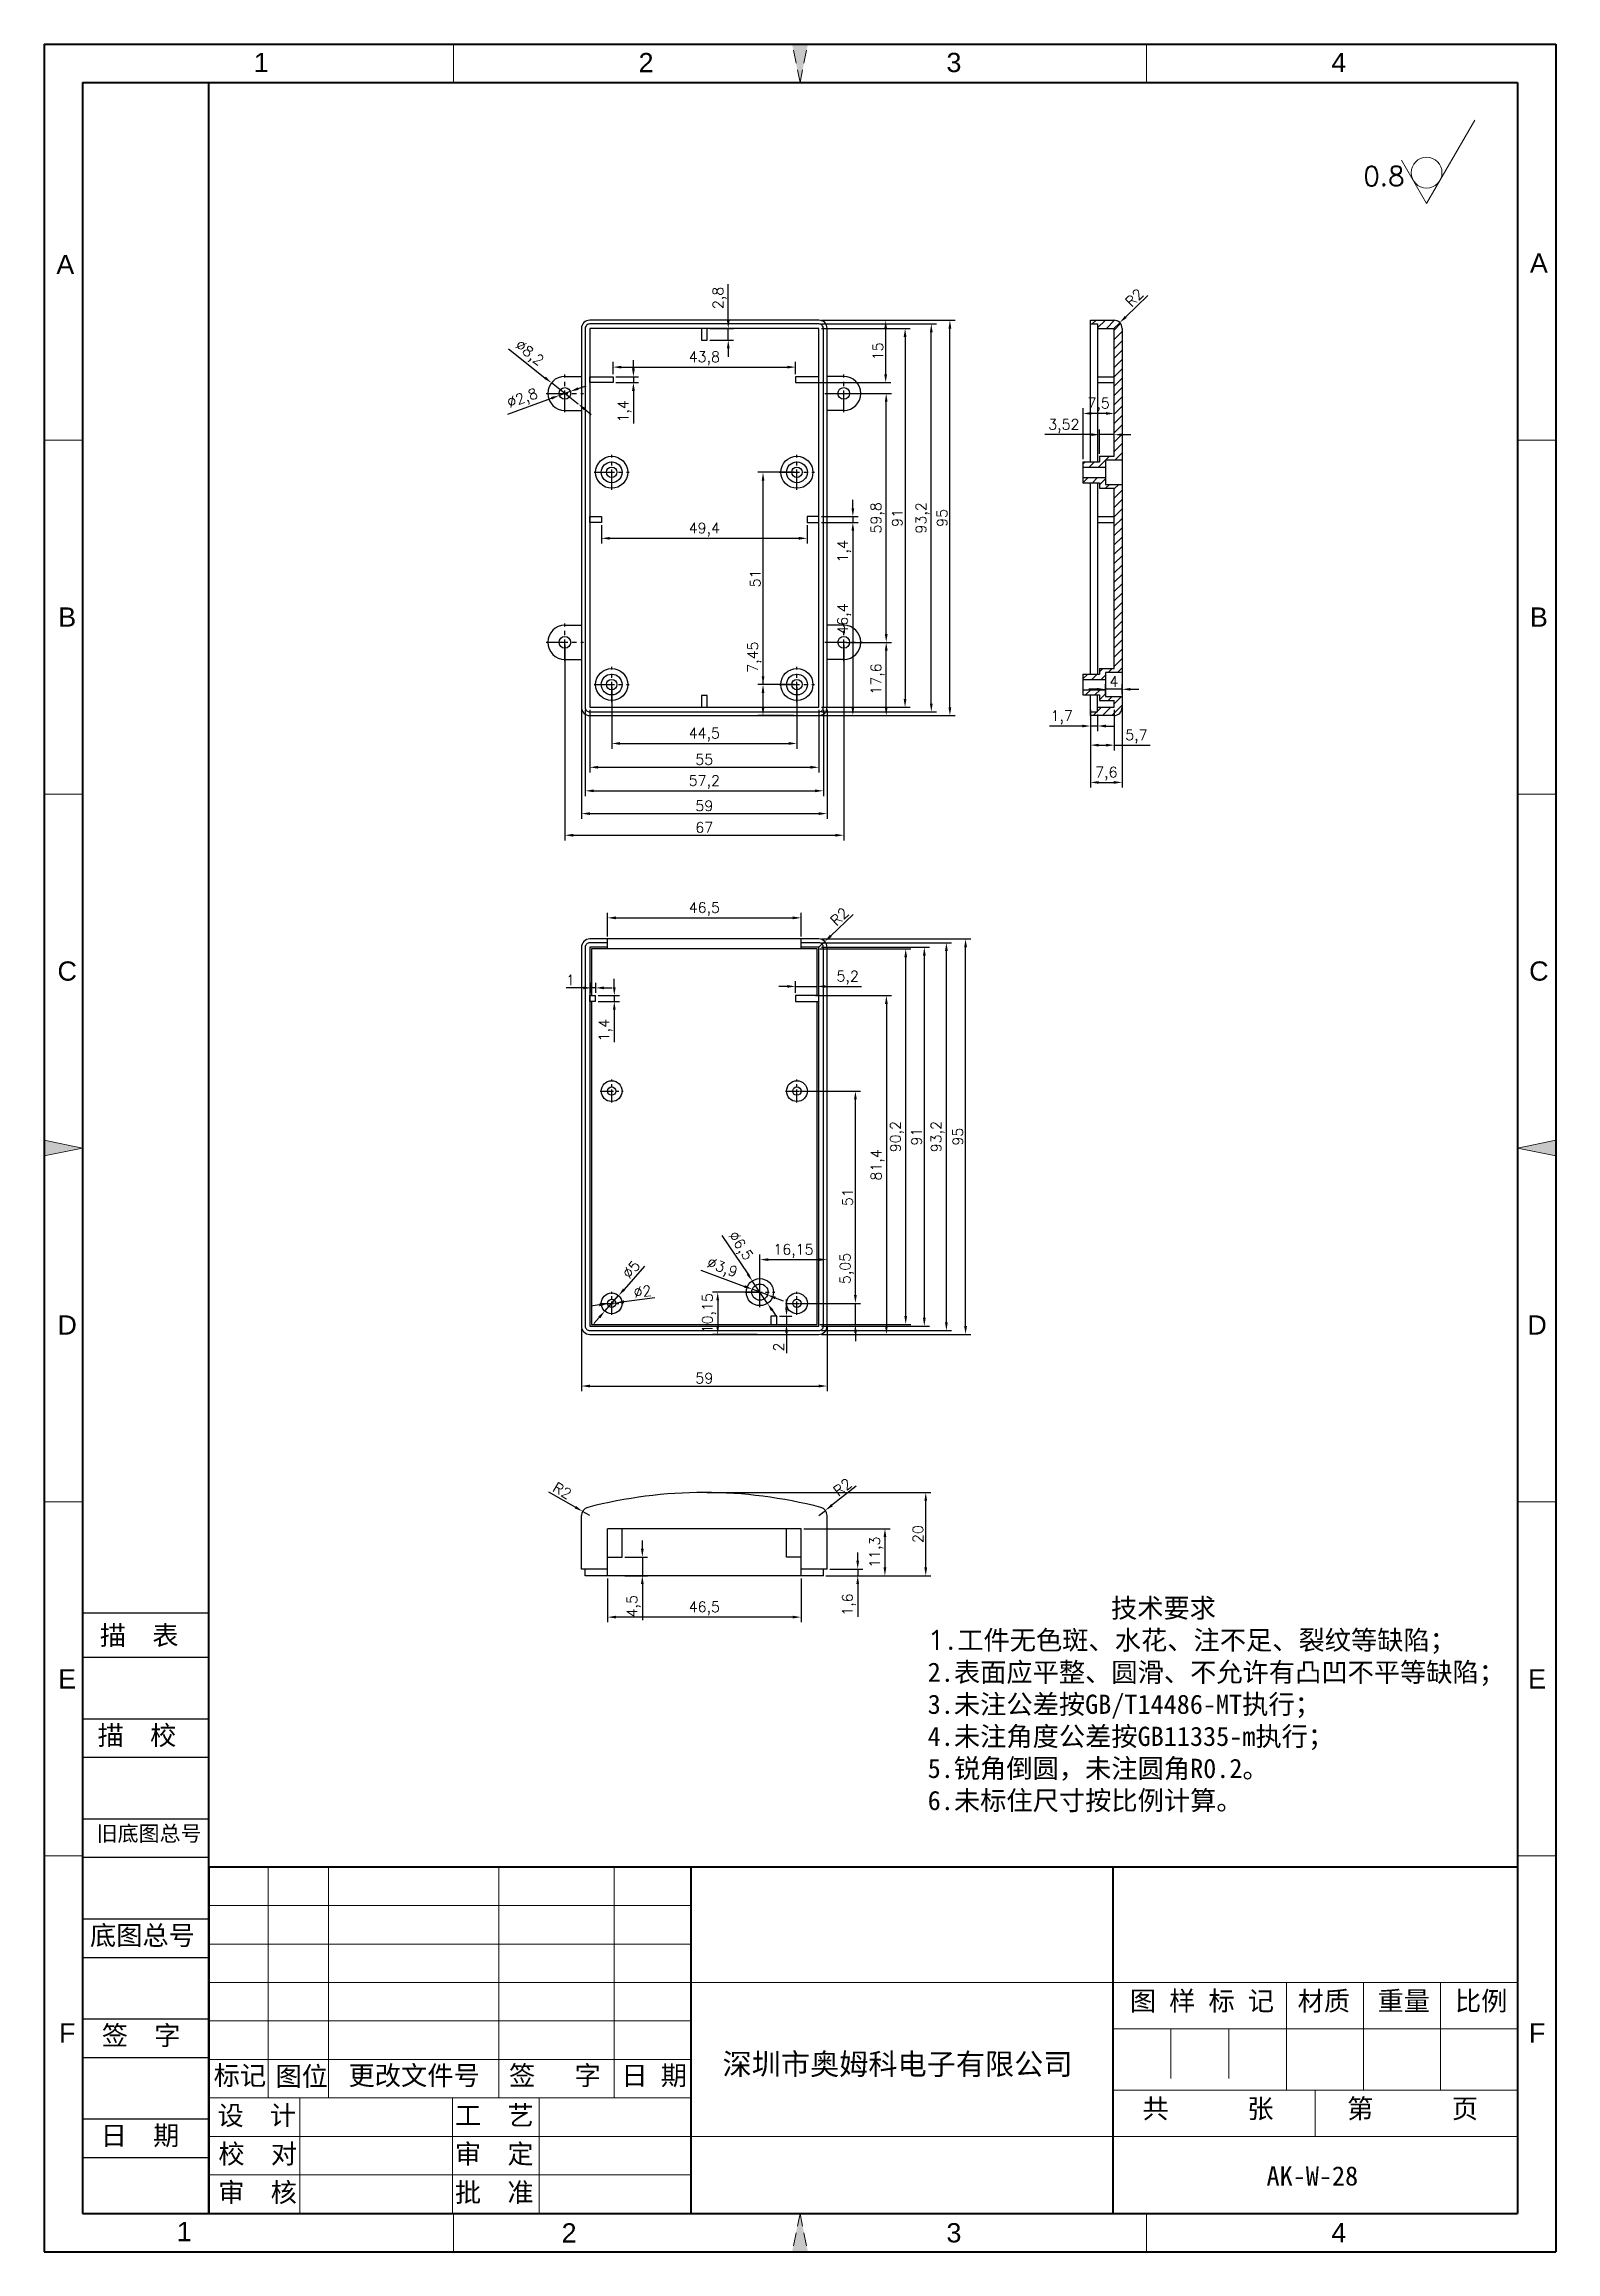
# Model space of a CAD drawing. Header units: millimetres. Extents: x 8473 to 8837, y 609 to 1139.
import ezdxf
from ezdxf.enums import TextEntityAlignment as Align

# ---------------------------------------------------------------- set-up
doc = ezdxf.new("R2010")
doc.units = ezdxf.units.MM
for name, pattern in [('ACAD_ISO10W100', [18, 12, -3, 0, -3]), ('CENTER', [50.8, 31.75, -6.35, 6.35, -6.35]), ('HIDDEN2', [4.7625, 3.175, -1.5875])]:
    doc.linetypes.add(name, pattern=pattern)
for name, color, linetype, lineweight in [('dim', 82, 'Continuous', 9), ('图层1', 7, 'ACAD_ISO10W100', 15), ('图层2', 7, 'Continuous', 30), ('图层3', 7, 'Continuous', 15), ('图层4', 7, 'Continuous', 40), ('图层5', 7, 'HIDDEN2', 15), ('细实线', 3, 'Continuous', 18)]:
    doc.layers.add(name, color=color, linetype=linetype, lineweight=lineweight)
doc.layers.add('尺寸线', color=7, linetype='Continuous')
doc.styles.get("Standard").update_dxf_attribs({"font": 'txt', "bigfont": 'gbcbig.shx'})
doc.styles.add('样式 3', font='arial.ttf', dxfattribs={"height": 3.8})
doc.dimstyles.new('ISO-25', dxfattribs={"dimtxt": 2.5, "dimasz": 2.5, "dimexe": 1.25, "dimexo": 0.625, "dimtad": 1, "dimtxsty": 'Standard', "dimcen": 2.5, "dimadec": 0, "dimazin": 0, "dimtfac": 1, "dimtmove": 0, "dimatfit": 3, "dimfxl": 0, "dimarcsym": 0})

msp = doc.modelspace()

# ---------------------------------------------------------------- texts
at = {"layer": '图层1', "color": 0, "style": '样式 3'}
for s, p in [('B', (8478.928, 1001.298)), ('B', (8832.433, 1001.298)), ('C', (8478.928, 916.252)), ('C', (8832.433, 916.252)), ('D', (8478.928, 831.206)), ('D', (8832, 831.206)), ('E', (8478.928, 746.16)), ('E', (8832, 746.16)), ('F', (8478.928, 661.114)), ('F', (8832, 661.114))]:
    msp.add_text(s, height=4.622, dxfattribs=at).set_placement(p, align=Align.MIDDLE)
at = {"layer": '图层1', "color": 0, "attachment_point": 1}
for s, insert, char_height, width in [('{\\fSimSun|b0|i0|c134|p2;图 样 标 记}', (8734.169, 671.126), 4.62206, 57.34374), ('{\\fSimSun|b0|i0|c134|p2;材质 }', (8774.482, 671.107), 4.62206, 38.54857), ('{\\fSimSun|b0|i0|c134|p2;标记}', (8514.118, 653.202), 4.62206, 12.94178), ('{\\fSimSun|b0|i0|c134|p2;图位}', (8528.961, 653.015), 4.62206, 12.94178), ('{\\fSimSun|b0|i0|c134|p2;更改文件号}', (8546.51, 653.202), 4.62206, 38.54857), ('{\\fSimSun|b0|i0|c134|p2;深圳市奥姆科电子有限公司}', (8636.347, 656.193), 5.13563, 97.03929), ('{\\fSimSun|b0|i0|c134|p2;审  核}', (8515.205, 625.121), 4.62206, 37.4818), ('{\\fSimSun|b0|i0|c134|p2;批  准}', (8572.069, 625.121), 4.62206, 38.54857)]:
    msp.add_mtext(s, dxfattribs=dict(at, insert=insert, char_height=char_height, width=width))
at = {"layer": '图层2', "color": 0, "attachment_point": 1}
for s, insert, char_height, width in [('{\\fSimSun|b0|i0|c134|p2;描\\fSimSun|b0|i0|c0|p2;  \\fSimSun|b0|i0|c134|p2;表}', (8486.772, 758.956), 4.62201, 51.79278), ('{\\fSimSun|b0|i0|c134|p2;描\\fSimSun|b0|i0|c0|p2;  \\fSimSun|b0|i0|c134|p2;校}', (8486.246, 734.921), 4.62201, 51.79278), ('{\\fSimSun|b0|i0|c134|p2;旧底图总号}', (8485.985, 710.887), 3.69765, 51.79278), ('{\\fSimSun|b0|i0|c134|p2;底图总号}', (8484.383, 686.852), 4.62201, 51.79278), ('{\\fSimSun|b0|i0|c134|p2;重量 }', (8793.673, 671.107), 4.62206, 38.54857), ('{\\fSimSun|b0|i0|c134|p2;比例 }', (8812.268, 671.107), 4.62206, 38.54857), ('{\\fSimSun|b0|i0|c134|p2;签\\fSimSun|b0|i0|c0|p2;  \\fSimSun|b0|i0|c134|p2;字}', (8487.245, 662.818), 4.62201, 51.79278), ('{\\fSimSun|b0|i0|c134|p2;签   字}', (8585.052, 653.202), 4.62206, 38.54857), ('{\\fSimSun|b0|i0|c134|p2;日 期}', (8612.052, 653.202), 4.62206, 38.54857), ('{\\fSimSun|b0|i0|c134|p2;设  计}', (8515.026, 643.609), 4.62206, 35.8284), ('{\\fSimSun|b0|i0|c134|p2;工  艺}', (8572.069, 643.609), 4.62206, 38.54857), ('{\\fSimSun|b0|i0|c134|p2;共      张}', (8737.215, 645.243), 4.62206, 51.13887), ('{\\fSimSun|b0|i0|c134|p2;第      页}', (8786.362, 645.243), 4.62206, 47.46694), ('{\\fSimSun|b0|i0|c134|p2;日\\fSimSun|b0|i0|c0|p2;  \\fSimSun|b0|i0|c134|p2;期}', (8486.982, 638.783), 4.62201, 51.79278), ('{\\fSimSun|b0|i0|c134|p2;校  对}', (8515.249, 634.365), 4.62206, 33.5133), ('{\\fSimSun|b0|i0|c134|p2;审  定}', (8572.069, 634.365), 4.62206, 38.54857), ('{\\fSimSun|b0|i0|c134|p2;AK-W-28}', (8767.016, 629.068), 4.62206, 47.46694)]:
    msp.add_mtext(s, dxfattribs=dict(at, insert=insert, char_height=char_height, width=width))
at = {"layer": '图层3', "color": 0, "insert": (8685.625, 765.507), "char_height": 4.62206, "width": 218.92104, "attachment_point": 1}
msp.add_mtext('{\\fSimSun|b0|i0|c134|p54;              技术要求\\P}1{\\fSimSun|b0|i0|c134|p54;.工件无色斑、水花、注不足、裂纹等缺陷；\\P2.表面应平整、圆滑、不允许有凸凹不平等缺陷；\\P3.未注公差按GB/T14486-MT执行；\\P4.未注角度公差按GB11335-m执行；\\P5.锐角倒圆，未注圆角R0.2。}\\P{\\fSimSun|b0|i0|c134|p2;6.未标住尺寸按比例计算。}', dxfattribs=at)
at = {"layer": '图层5', "color": 0, "style": '样式 3'}
for s, p in [('1', (8525.534, 1134.545)), ('2', (8617.975, 1134.545)), ('3', (8691.928, 1134.545)), ('4', (8784.369, 1134.545)), ('A', (8478.479, 1086.007)), ('A', (8832.433, 1086.344)), ('1', (8507.046, 613.379)), ('2', (8599.487, 613.103)), ('3', (8691.928, 613.103)), ('4', (8784.369, 613.103))]:
    msp.add_text(s, height=4.622, dxfattribs=at).set_placement(p, align=Align.MIDDLE)
at = {"layer": '细实线', "color": 0, "insert": (8790.265, 1109.544), "char_height": 4.6221, "width": 17.25624, "attachment_point": 1}
msp.add_mtext('0.8', dxfattribs=at)

# ---------------------------------------------------------------- blocks, each defined once
blk = doc.blocks.new('*D3')
at = {"layer": 'Defpoints', "color": 0}
for p in [(8659.47, 923.95), (8694.72, 923.95), (8659.47, 828.95)]:
    blk.add_point(p, dxfattribs=at)
at = {"layer": 'dim', "color": 0, "lineweight": -2}
for p, q in [((8660.09, 923.95), (8695.97, 923.95)), ((8694.72, 830.95), (8694.72, 921.95)), ((8660.09, 828.95), (8695.97, 828.95))]:
    blk.add_line(p, q, dxfattribs=at)
at = {"layer": 'dim', "color": 0}
for points in [[(8694.39, 921.95), (8695.06, 921.95), (8694.72, 923.95)], [(8694.39, 830.95), (8695.06, 830.95), (8694.72, 828.95)]]:
    blk.add_solid(points, dxfattribs=at)
at = {"layer": 'dim', "color": 0, "insert": (8692.85, 876.45), "char_height": 2.5, "attachment_point": 5, "rotation": 90}
blk.add_mtext('95', dxfattribs=at)
blk = doc.blocks.new('*D4')
at = {"layer": 'Defpoints', "color": 0}
for p in [(8659.47, 923.05), (8690.12, 923.05), (8659.47, 829.85)]:
    blk.add_point(p, dxfattribs=at)
at = {"layer": 'dim', "color": 0, "lineweight": -2}
for p, q in [((8660.09, 923.05), (8691.37, 923.05)), ((8690.12, 831.85), (8690.12, 921.05)), ((8660.09, 829.85), (8691.37, 829.85))]:
    blk.add_line(p, q, dxfattribs=at)
at = {"layer": 'dim', "color": 0}
for points in [[(8689.78, 921.05), (8690.45, 921.05), (8690.12, 923.05)], [(8689.78, 831.85), (8690.45, 831.85), (8690.12, 829.85)]]:
    blk.add_solid(points, dxfattribs=at)
at = {"layer": 'dim', "color": 0, "insert": (8688.03, 876.45), "char_height": 2.5, "attachment_point": 5, "rotation": 90}
blk.add_mtext('93,2', dxfattribs=at)
blk = doc.blocks.new('*D5')
at = {"layer": 'Defpoints', "color": 0}
for p in [(8659.47, 921.95), (8659.47, 830.95), (8684.81, 830.95)]:
    blk.add_point(p, dxfattribs=at)
at = {"layer": 'dim', "color": 0, "lineweight": -2}
for p, q in [((8660.09, 921.95), (8686.06, 921.95)), ((8684.81, 919.95), (8684.81, 832.95)), ((8660.09, 830.95), (8686.06, 830.95))]:
    blk.add_line(p, q, dxfattribs=at)
at = {"layer": 'dim', "color": 0}
for points in [[(8684.48, 919.95), (8685.15, 919.95), (8684.81, 921.95)], [(8684.48, 832.95), (8685.15, 832.95), (8684.81, 830.95)]]:
    blk.add_solid(points, dxfattribs=at)
at = {"layer": 'dim', "color": 0, "insert": (8682.94, 876.45), "char_height": 2.5, "attachment_point": 5, "rotation": 90}
blk.add_mtext('91', dxfattribs=at)
blk = doc.blocks.new('*D6')
at = {"layer": 'Defpoints', "color": 0}
for p in [(8659.07, 921.55), (8680.35, 921.55), (8659.07, 831.35)]:
    blk.add_point(p, dxfattribs=at)
at = {"layer": 'dim', "color": 0, "lineweight": -2}
for p, q in [((8659.69, 921.55), (8681.6, 921.55)), ((8680.35, 833.35), (8680.35, 919.55)), ((8659.69, 831.35), (8681.6, 831.35))]:
    blk.add_line(p, q, dxfattribs=at)
at = {"layer": 'dim', "color": 0}
for points in [[(8680.01, 919.55), (8680.68, 919.55), (8680.35, 921.55)], [(8680.01, 833.35), (8680.68, 833.35), (8680.35, 831.35)]]:
    blk.add_solid(points, dxfattribs=at)
at = {"layer": 'dim', "color": 0, "insert": (8678.26, 876.45), "char_height": 2.5, "attachment_point": 5, "rotation": 90}
blk.add_mtext('90,2', dxfattribs=at)
blk = doc.blocks.new('*D7')
at = {"layer": 'Defpoints', "color": 0}
for p in [(8654.22, 836.4), (8668.26, 836.4), (8659.07, 831.35)]:
    blk.add_point(p, dxfattribs=at)
at = {"layer": 'dim', "color": 0, "lineweight": -2}
for p, q in [((8668.26, 838.4), (8668.26, 849.15)), ((8654.84, 836.4), (8669.51, 836.4)), ((8668.26, 831.35), (8668.26, 836.4)), ((8659.69, 831.35), (8669.51, 831.35)), ((8668.26, 829.35), (8668.26, 827.35))]:
    blk.add_line(p, q, dxfattribs=at)
at = {"layer": 'dim', "color": 0}
for points in [[(8667.93, 838.4), (8668.59, 838.4), (8668.26, 836.4)], [(8667.93, 829.35), (8668.59, 829.35), (8668.26, 831.35)]]:
    blk.add_solid(points, dxfattribs=at)
at = {"layer": 'dim', "color": 0, "insert": (8666.18, 844.77), "char_height": 2.5, "attachment_point": 5, "rotation": 90}
blk.add_mtext('5,05', dxfattribs=at)
blk = doc.blocks.new('*D8')
at = {"layer": 'Defpoints', "color": 0}
for p in [(8654.22, 887.4), (8668.26, 887.4), (8654.22, 836.4)]:
    blk.add_point(p, dxfattribs=at)
at = {"layer": 'dim', "color": 0, "lineweight": -2}
for p, q in [((8654.84, 887.4), (8669.51, 887.4)), ((8668.26, 838.4), (8668.26, 885.4)), ((8654.84, 836.4), (8669.51, 836.4))]:
    blk.add_line(p, q, dxfattribs=at)
at = {"layer": 'dim', "color": 0}
for points in [[(8667.93, 885.4), (8668.59, 885.4), (8668.26, 887.4)], [(8667.93, 838.4), (8668.59, 838.4), (8668.26, 836.4)]]:
    blk.add_solid(points, dxfattribs=at)
at = {"layer": 'dim', "color": 0, "insert": (8666.38, 861.9), "char_height": 2.5, "attachment_point": 5, "rotation": 90}
blk.add_mtext('51', dxfattribs=at)
blk = doc.blocks.new('*D9')
at = {"layer": 'Defpoints', "color": 0}
for p in [(8659.07, 912.55), (8653.87, 910.35), (8659.07, 910.35)]:
    blk.add_point(p, dxfattribs=at)
at = {"layer": 'dim', "color": 0, "lineweight": -2}
for p, q in [((8651.87, 912.55), (8649.87, 912.55)), ((8653.87, 910.97), (8653.87, 913.8)), ((8653.87, 912.55), (8659.07, 912.55)), ((8659.07, 910.97), (8659.07, 913.8)), ((8661.07, 912.55), (8669.73, 912.55))]:
    blk.add_line(p, q, dxfattribs=at)
at = {"layer": 'dim', "color": 0}
for points in [[(8651.87, 912.89), (8651.87, 912.22), (8653.87, 912.55)], [(8661.07, 912.89), (8661.07, 912.22), (8659.07, 912.55)]]:
    blk.add_solid(points, dxfattribs=at)
at = {"layer": 'dim', "color": 0, "insert": (8666.4, 914.64), "char_height": 2.5, "attachment_point": 5}
blk.add_mtext('5,2', dxfattribs=at)
blk = doc.blocks.new('*D10')
at = {"layer": 'Defpoints', "color": 0}
for p in [(8604.87, 912.19), (8604.87, 910.35), (8605.87, 910.35)]:
    blk.add_point(p, dxfattribs=at)
at = {"layer": 'dim', "color": 0, "lineweight": -2}
for p, q in [((8604.87, 910.97), (8604.87, 913.44)), ((8605.87, 910.97), (8605.87, 913.44)), ((8602.87, 912.19), (8598.78, 912.19)), ((8605.87, 912.19), (8604.87, 912.19)), ((8607.87, 912.19), (8609.87, 912.19))]:
    blk.add_line(p, q, dxfattribs=at)
at = {"layer": 'dim', "color": 0}
for points in [[(8602.87, 912.53), (8602.87, 911.86), (8604.87, 912.19)], [(8607.87, 912.53), (8607.87, 911.86), (8605.87, 912.19)]]:
    blk.add_solid(points, dxfattribs=at)
at = {"layer": 'dim', "color": 0, "insert": (8599.82, 914.07), "char_height": 2.5, "attachment_point": 5}
blk.add_mtext('1', dxfattribs=at)
blk = doc.blocks.new('*D11')
at = {"layer": 'Defpoints', "color": 0}
for p in [(8649.37, 833.35), (8649.37, 831.35), (8651.71, 831.35)]:
    blk.add_point(p, dxfattribs=at)
at = {"layer": 'dim', "color": 0, "lineweight": -2}
for p, q in [((8649.99, 833.35), (8652.96, 833.35)), ((8651.71, 835.35), (8651.71, 837.35)), ((8651.71, 833.35), (8651.71, 831.35)), ((8649.99, 831.35), (8652.96, 831.35)), ((8651.71, 829.35), (8651.71, 824.43))]:
    blk.add_line(p, q, dxfattribs=at)
at = {"layer": 'dim', "color": 0}
for points in [[(8651.38, 835.35), (8652.05, 835.35), (8651.71, 833.35)], [(8651.38, 829.35), (8652.05, 829.35), (8651.71, 831.35)]]:
    blk.add_solid(points, dxfattribs=at)
at = {"layer": 'dim', "color": 0, "insert": (8649.84, 825.89), "char_height": 2.5, "attachment_point": 5, "rotation": 90}
blk.add_mtext('2', dxfattribs=at)
blk = doc.blocks.new('*D12')
at = {"layer": 'Defpoints', "color": 0}
for p in [(8645.32, 839.1), (8635.18, 828.95), (8645.32, 828.95)]:
    blk.add_point(p, dxfattribs=at)
at = {"layer": 'dim', "color": 0, "lineweight": -2}
for p, q in [((8644.69, 839.1), (8633.93, 839.1)), ((8635.18, 837.1), (8635.18, 830.95)), ((8644.69, 828.95), (8633.93, 828.95))]:
    blk.add_line(p, q, dxfattribs=at)
at = {"layer": 'dim', "color": 0}
for points in [[(8634.85, 837.1), (8635.52, 837.1), (8635.18, 839.1)], [(8634.85, 830.95), (8635.52, 830.95), (8635.18, 828.95)]]:
    blk.add_solid(points, dxfattribs=at)
at = {"layer": 'dim', "color": 0, "insert": (8633.1, 834.02), "char_height": 2.5, "attachment_point": 5, "rotation": 90}
blk.add_mtext('10,15', dxfattribs=at)
blk = doc.blocks.new('*D13')
at = {"layer": 'Defpoints', "color": 0}
for p in [(8661.47, 846.91), (8645.32, 839.1), (8661.47, 839.1)]:
    blk.add_point(p, dxfattribs=at)
at = {"layer": 'dim', "color": 0, "lineweight": -2}
for p, q in [((8645.32, 839.72), (8645.32, 848.16)), ((8647.32, 846.91), (8659.47, 846.91)), ((8661.47, 839.72), (8661.47, 848.16))]:
    blk.add_line(p, q, dxfattribs=at)
at = {"layer": 'dim', "color": 0}
for points in [[(8647.32, 847.24), (8647.32, 846.58), (8645.32, 846.91)], [(8659.47, 847.24), (8659.47, 846.58), (8661.47, 846.91)]]:
    blk.add_solid(points, dxfattribs=at)
at = {"layer": 'dim', "color": 0, "insert": (8653.39, 848.99), "char_height": 2.5, "attachment_point": 5}
blk.add_mtext('16,15', dxfattribs=at)
blk = doc.blocks.new('*D14')
at = {"layer": 'Defpoints', "color": 0}
for p in [(8643.5, 841.8), (8647.13, 836.4)]:
    blk.add_point(p, dxfattribs=at)
at = {"layer": 'dim', "color": 0, "lineweight": -2}
for p, q in [((8636.16, 852.73), (8642.39, 843.46)), ((8647.13, 836.4), (8643.5, 841.8)), ((8648.24, 834.74), (8649.36, 833.08))]:
    blk.add_line(p, q, dxfattribs=at)
at = {"layer": 'dim', "color": 0}
for points in [[(8642.67, 843.64), (8642.11, 843.27), (8643.5, 841.8)], [(8648.52, 834.93), (8647.97, 834.56), (8647.13, 836.4)]]:
    blk.add_solid(points, dxfattribs=at)
at = {"layer": 'dim', "color": 0, "insert": (8640.45, 850.08), "char_height": 2.5, "attachment_point": 5, "rotation": 303.8886}
blk.add_mtext('∅6,5', dxfattribs=at)
blk = doc.blocks.new('*D15')
at = {"layer": 'Defpoints', "color": 0}
for p in [(8643.49, 839.78), (8647.14, 838.42)]:
    blk.add_point(p, dxfattribs=at)
at = {"layer": 'dim', "color": 0, "lineweight": -2}
for p, q in [((8631.16, 844.4), (8641.62, 840.48)), ((8647.14, 838.42), (8643.49, 839.78)), ((8649.02, 837.71), (8650.89, 837.01))]:
    blk.add_line(p, q, dxfattribs=at)
at = {"layer": 'dim', "color": 0}
for points in [[(8641.73, 840.8), (8641.5, 840.17), (8643.49, 839.78)], [(8649.13, 838.03), (8648.9, 837.4), (8647.14, 838.42)]]:
    blk.add_solid(points, dxfattribs=at)
at = {"layer": 'dim', "color": 0, "insert": (8636.18, 844.74), "char_height": 2.5, "attachment_point": 5, "rotation": 339.4698}
blk.add_mtext('∅3,9', dxfattribs=at)
blk = doc.blocks.new('*D16')
at = {"layer": 'Defpoints', "color": 0}
for p in [(8611.37, 838.27), (8608.06, 834.53)]:
    blk.add_point(p, dxfattribs=at)
at = {"layer": 'dim', "color": 0, "lineweight": -2}
for p, q in [((8617.61, 845.33), (8612.7, 839.77)), ((8608.06, 834.53), (8611.37, 838.27)), ((8606.74, 833.03), (8605.41, 831.53))]:
    blk.add_line(p, q, dxfattribs=at)
at = {"layer": 'dim', "color": 0}
for points in [[(8612.45, 839.99), (8612.95, 839.55), (8611.37, 838.27)], [(8606.49, 833.25), (8606.99, 832.81), (8608.06, 834.53)]]:
    blk.add_solid(points, dxfattribs=at)
at = {"layer": 'dim', "color": 0, "insert": (8614.41, 844.54), "char_height": 2.5, "attachment_point": 5, "rotation": 48.5407}
blk.add_mtext('∅5', dxfattribs=at)
blk = doc.blocks.new('*D17')
at = {"layer": 'Defpoints', "color": 0}
for p in [(8608.72, 836.27), (8610.71, 836.53)]:
    blk.add_point(p, dxfattribs=at)
at = {"layer": 'dim', "color": 0, "lineweight": -2}
for p, q in [((8606.74, 836.01), (8604.76, 835.76)), ((8608.72, 836.27), (8610.71, 836.53)), ((8620.05, 837.74), (8612.69, 836.79))]:
    blk.add_line(p, q, dxfattribs=at)
at = {"layer": 'dim', "color": 0}
for points in [[(8606.7, 836.34), (8606.78, 835.68), (8608.72, 836.27)], [(8612.65, 837.12), (8612.73, 836.45), (8610.71, 836.53)]]:
    blk.add_solid(points, dxfattribs=at)
at = {"layer": 'dim', "color": 0, "insert": (8617.12, 839.25), "char_height": 2.5, "attachment_point": 5, "rotation": 7.3943}
blk.add_mtext('∅2', dxfattribs=at)
blk = doc.blocks.new('*D18')
at = {"layer": 'Defpoints', "color": 0}
for p in [(8605.87, 910.35), (8605.87, 908.95), (8610.35, 908.95)]:
    blk.add_point(p, dxfattribs=at)
at = {"layer": 'dim', "color": 0, "lineweight": -2}
for p, q in [((8610.35, 912.35), (8610.35, 914.35)), ((8606.49, 910.35), (8611.6, 910.35)), ((8606.49, 908.95), (8611.6, 908.95)), ((8610.35, 910.35), (8610.35, 908.95)), ((8610.35, 906.95), (8610.35, 899.12))]:
    blk.add_line(p, q, dxfattribs=at)
at = {"layer": 'dim', "color": 0}
for points in [[(8610.01, 912.35), (8610.68, 912.35), (8610.35, 910.35)], [(8610.01, 906.95), (8610.68, 906.95), (8610.35, 908.95)]]:
    blk.add_solid(points, dxfattribs=at)
at = {"layer": 'dim', "color": 0, "insert": (8608.26, 902.03), "char_height": 2.5, "attachment_point": 5, "rotation": 90}
blk.add_mtext('1,4', dxfattribs=at)
blk = doc.blocks.new('*D19')
at = {"layer": 'Defpoints', "color": 0}
for p in [(8658.07, 910.35), (8659.5, 828.95), (8675.7, 828.95)]:
    blk.add_point(p, dxfattribs=at)
at = {"layer": 'dim', "color": 0, "lineweight": -2}
for p, q in [((8658.69, 910.35), (8676.95, 910.35)), ((8675.7, 908.35), (8675.7, 830.95)), ((8660.13, 828.95), (8676.95, 828.95))]:
    blk.add_line(p, q, dxfattribs=at)
at = {"layer": 'dim', "color": 0}
for points in [[(8675.37, 908.35), (8676.04, 908.35), (8675.7, 910.35)], [(8675.37, 830.95), (8676.04, 830.95), (8675.7, 828.95)]]:
    blk.add_solid(points, dxfattribs=at)
at = {"layer": 'dim', "color": 0, "insert": (8673.62, 869.65), "char_height": 2.5, "attachment_point": 5, "rotation": 90}
blk.add_mtext('81,4', dxfattribs=at)
blk = doc.blocks.new('*D20')
at = {"layer": 'Defpoints', "color": 0}
for p in [(8655.22, 929.02), (8608.72, 923.95), (8655.22, 923.95)]:
    blk.add_point(p, dxfattribs=at)
at = {"layer": 'dim', "color": 0, "lineweight": -2}
for p, q in [((8608.72, 924.57), (8608.72, 930.27)), ((8610.72, 929.02), (8653.22, 929.02)), ((8655.22, 924.57), (8655.22, 930.27))]:
    blk.add_line(p, q, dxfattribs=at)
at = {"layer": 'dim', "color": 0}
for points in [[(8610.72, 929.36), (8610.72, 928.69), (8608.72, 929.02)], [(8653.22, 929.36), (8653.22, 928.69), (8655.22, 929.02)]]:
    blk.add_solid(points, dxfattribs=at)
at = {"layer": 'dim', "color": 0, "insert": (8631.97, 931.11), "char_height": 2.5, "attachment_point": 5}
blk.add_mtext('46,5', dxfattribs=at)
blk = doc.blocks.new('*D22')
at = {"layer": 'Defpoints', "color": 0}
for p in [(8631.97, 790.96), (8685.16, 790.96), (8660.57, 770.96)]:
    blk.add_point(p, dxfattribs=at)
at = {"layer": 'dim', "color": 0, "lineweight": -2}
for p, q in [((8632.59, 790.96), (8686.41, 790.96)), ((8685.16, 772.96), (8685.16, 788.96)), ((8661.19, 770.96), (8686.41, 770.96))]:
    blk.add_line(p, q, dxfattribs=at)
at = {"layer": 'dim', "color": 0}
for points in [[(8684.82, 788.96), (8685.49, 788.96), (8685.16, 790.96)], [(8684.82, 772.96), (8685.49, 772.96), (8685.16, 770.96)]]:
    blk.add_solid(points, dxfattribs=at)
at = {"layer": 'dim', "color": 0, "insert": (8683.28, 780.96), "char_height": 2.5, "attachment_point": 5, "rotation": 90}
blk.add_mtext('20', dxfattribs=at)
blk = doc.blocks.new('*D23')
at = {"layer": 'Defpoints', "color": 0}
for p in [(8659.47, 785.42), (8661.04, 786.66)]:
    blk.add_point(p, dxfattribs=at)
at = {"layer": 'dim', "color": 0, "lineweight": -2}
for p, q in [((8668.47, 792.45), (8662.62, 787.89)), ((8659.47, 785.42), (8661.04, 786.66))]:
    blk.add_line(p, q, dxfattribs=at)
at = {"layer": 'dim', "color": 0}
blk.add_solid([(8662.41, 788.15), (8662.82, 787.62), (8661.04, 786.66)], dxfattribs=at)
at = {"layer": 'dim', "color": 0, "insert": (8665.18, 792.26), "char_height": 2.5, "attachment_point": 5, "rotation": 37.9774}
blk.add_mtext('R2', dxfattribs=at)
blk = doc.blocks.new('*D24')
at = {"layer": 'Defpoints', "color": 0}
for p in [(8655.22, 782.26), (8661.19, 770.96), (8675.35, 770.96)]:
    blk.add_point(p, dxfattribs=at)
at = {"layer": 'dim', "color": 0, "lineweight": -2}
for p, q in [((8655.84, 782.26), (8676.6, 782.26)), ((8675.35, 780.26), (8675.35, 772.96)), ((8661.82, 770.96), (8676.6, 770.96))]:
    blk.add_line(p, q, dxfattribs=at)
at = {"layer": 'dim', "color": 0}
for points in [[(8675.02, 780.26), (8675.69, 780.26), (8675.35, 782.26)], [(8675.02, 772.96), (8675.69, 772.96), (8675.35, 770.96)]]:
    blk.add_solid(points, dxfattribs=at)
at = {"layer": 'dim', "color": 0, "insert": (8673.27, 776.61), "char_height": 2.5, "attachment_point": 5, "rotation": 90}
blk.add_mtext('11,3', dxfattribs=at)
blk = doc.blocks.new('*D25')
at = {"layer": 'Defpoints', "color": 0}
for p in [(8661.47, 772.56), (8661.82, 770.96), (8668.82, 770.96)]:
    blk.add_point(p, dxfattribs=at)
at = {"layer": 'dim', "color": 0, "lineweight": -2}
for p, q in [((8668.82, 774.56), (8668.82, 776.56)), ((8662.09, 772.56), (8670.07, 772.56)), ((8662.44, 770.96), (8670.07, 770.96)), ((8668.82, 772.56), (8668.82, 770.96)), ((8668.82, 768.96), (8668.82, 761.12))]:
    blk.add_line(p, q, dxfattribs=at)
at = {"layer": 'dim', "color": 0}
for points in [[(8668.48, 774.56), (8669.15, 774.56), (8668.82, 772.56)], [(8668.48, 768.96), (8669.15, 768.96), (8668.82, 770.96)]]:
    blk.add_solid(points, dxfattribs=at)
at = {"layer": 'dim', "color": 0, "insert": (8666.73, 764.04), "char_height": 2.5, "attachment_point": 5, "rotation": 90}
blk.add_mtext('1,6', dxfattribs=at)
blk = doc.blocks.new('*D26')
at = {"layer": 'Defpoints', "color": 0}
for p in [(8608.72, 770.96), (8655.22, 770.96), (8608.72, 761.02)]:
    blk.add_point(p, dxfattribs=at)
at = {"layer": 'dim', "color": 0, "lineweight": -2}
for p, q in [((8608.72, 770.33), (8608.72, 759.77)), ((8655.22, 770.33), (8655.22, 759.77)), ((8653.22, 761.02), (8610.72, 761.02))]:
    blk.add_line(p, q, dxfattribs=at)
at = {"layer": 'dim', "color": 0}
for points in [[(8610.72, 761.35), (8610.72, 760.69), (8608.72, 761.02)], [(8653.22, 761.35), (8653.22, 760.69), (8655.22, 761.02)]]:
    blk.add_solid(points, dxfattribs=at)
at = {"layer": 'dim', "color": 0, "insert": (8631.97, 763.1), "char_height": 2.5, "attachment_point": 5}
blk.add_mtext('46,5', dxfattribs=at)
blk = doc.blocks.new('*D27')
at = {"layer": 'Defpoints', "color": 0}
for p in [(8612.22, 775.46), (8612.22, 770.96), (8617.08, 770.96)]:
    blk.add_point(p, dxfattribs=at)
at = {"layer": 'dim', "color": 0, "lineweight": -2}
for p, q in [((8612.84, 775.46), (8618.33, 775.46)), ((8617.08, 777.46), (8617.08, 779.46)), ((8617.08, 775.46), (8617.08, 770.96)), ((8612.84, 770.96), (8618.33, 770.96)), ((8617.08, 768.96), (8617.08, 760.29))]:
    blk.add_line(p, q, dxfattribs=at)
at = {"layer": 'dim', "color": 0}
for points in [[(8616.74, 777.46), (8617.41, 777.46), (8617.08, 775.46)], [(8616.74, 768.96), (8617.41, 768.96), (8617.08, 770.96)]]:
    blk.add_solid(points, dxfattribs=at)
at = {"layer": 'dim', "color": 0, "insert": (8614.99, 763.62), "char_height": 2.5, "attachment_point": 5, "rotation": 90}
blk.add_mtext('4,5', dxfattribs=at)
blk = doc.blocks.new('*D28')
at = {"layer": 'Defpoints', "color": 0}
for p in [(8602.73, 786.42), (8604.47, 785.42)]:
    blk.add_point(p, dxfattribs=at)
at = {"layer": 'dim', "color": 0, "lineweight": -2}
for p, q in [((8594.57, 791.12), (8601, 787.42)), ((8604.47, 785.42), (8602.73, 786.42))]:
    blk.add_line(p, q, dxfattribs=at)
at = {"layer": 'dim', "color": 0}
blk.add_solid([(8601.17, 787.71), (8600.83, 787.13), (8602.73, 786.42)], dxfattribs=at)
at = {"layer": 'dim', "color": 0, "insert": (8597.85, 791.39), "char_height": 2.5, "attachment_point": 5, "rotation": 330.0758}
blk.add_mtext('R2', dxfattribs=at)
blk = doc.blocks.new('*D29')
at = {"layer": 'Defpoints', "color": 0}
for p in [(8659.47, 1072.62), (8690.96, 1072.62), (8659.47, 977.62)]:
    blk.add_point(p, dxfattribs=at)
at = {"layer": 'dim', "color": 0, "lineweight": -2}
for p, q in [((8660.09, 1072.62), (8692.21, 1072.62)), ((8690.96, 979.62), (8690.96, 1070.62)), ((8660.09, 977.62), (8692.21, 977.62))]:
    blk.add_line(p, q, dxfattribs=at)
at = {"layer": 'dim', "color": 0}
for points in [[(8690.62, 1070.62), (8691.29, 1070.62), (8690.96, 1072.62)], [(8690.62, 979.62), (8691.29, 979.62), (8690.96, 977.62)]]:
    blk.add_solid(points, dxfattribs=at)
at = {"layer": 'dim', "color": 0, "insert": (8689.08, 1025.12), "char_height": 2.5, "attachment_point": 5, "rotation": 90}
blk.add_mtext('95', dxfattribs=at)
blk = doc.blocks.new('*D30')
at = {"layer": 'Defpoints', "color": 0}
for p in [(8659.47, 1071.72), (8686.49, 1071.72), (8659.47, 978.52)]:
    blk.add_point(p, dxfattribs=at)
at = {"layer": 'dim', "color": 0, "lineweight": -2}
for p, q in [((8660.09, 1071.72), (8687.74, 1071.72)), ((8686.49, 980.52), (8686.49, 1069.72)), ((8660.09, 978.52), (8687.74, 978.52))]:
    blk.add_line(p, q, dxfattribs=at)
at = {"layer": 'dim', "color": 0}
for points in [[(8686.15, 1069.72), (8686.82, 1069.72), (8686.49, 1071.72)], [(8686.15, 980.52), (8686.82, 980.52), (8686.49, 978.52)]]:
    blk.add_solid(points, dxfattribs=at)
at = {"layer": 'dim', "color": 0, "insert": (8684.4, 1025.12), "char_height": 2.5, "attachment_point": 5, "rotation": 90}
blk.add_mtext('93,2', dxfattribs=at)
blk = doc.blocks.new('*D31')
at = {"layer": 'Defpoints', "color": 0}
for p in [(8659.47, 1070.62), (8659.47, 979.62), (8680.19, 979.62)]:
    blk.add_point(p, dxfattribs=at)
at = {"layer": 'dim', "color": 0, "lineweight": -2}
for p, q in [((8660.09, 1070.62), (8681.44, 1070.62)), ((8680.19, 1068.62), (8680.19, 981.62)), ((8660.09, 979.62), (8681.44, 979.62))]:
    blk.add_line(p, q, dxfattribs=at)
at = {"layer": 'dim', "color": 0}
for points in [[(8679.85, 1068.62), (8680.52, 1068.62), (8680.19, 1070.62)], [(8679.85, 981.62), (8680.52, 981.62), (8680.19, 979.62)]]:
    blk.add_solid(points, dxfattribs=at)
at = {"layer": 'dim', "color": 0, "insert": (8678.31, 1025.12), "char_height": 2.5, "attachment_point": 5, "rotation": 90}
blk.add_mtext('91', dxfattribs=at)
blk = doc.blocks.new('*D32')
at = {"layer": 'Defpoints', "color": 0}
for p in [(8665.47, 995.22), (8675.66, 995.22), (8665.47, 977.62)]:
    blk.add_point(p, dxfattribs=at)
at = {"layer": 'dim', "color": 0, "lineweight": -2}
for p, q in [((8666.09, 995.22), (8676.91, 995.22)), ((8675.66, 979.62), (8675.66, 993.22)), ((8666.09, 977.62), (8676.91, 977.62))]:
    blk.add_line(p, q, dxfattribs=at)
at = {"layer": 'dim', "color": 0}
for points in [[(8675.33, 993.22), (8675.99, 993.22), (8675.66, 995.22)], [(8675.33, 979.62), (8675.99, 979.62), (8675.66, 977.62)]]:
    blk.add_solid(points, dxfattribs=at)
at = {"layer": 'dim', "color": 0, "insert": (8673.58, 986.42), "char_height": 2.5, "attachment_point": 5, "rotation": 90}
blk.add_mtext('17,6', dxfattribs=at)
blk = doc.blocks.new('*D33')
at = {"layer": 'Defpoints', "color": 0}
for p in [(8665.47, 1055.02), (8675.66, 1055.02), (8665.47, 995.22)]:
    blk.add_point(p, dxfattribs=at)
at = {"layer": 'dim', "color": 0, "lineweight": -2}
for p, q in [((8666.09, 1055.02), (8676.91, 1055.02)), ((8675.66, 997.22), (8675.66, 1053.02)), ((8666.09, 995.22), (8676.91, 995.22))]:
    blk.add_line(p, q, dxfattribs=at)
at = {"layer": 'dim', "color": 0}
for points in [[(8675.33, 1053.02), (8675.99, 1053.02), (8675.66, 1055.02)], [(8675.33, 997.22), (8675.99, 997.22), (8675.66, 995.22)]]:
    blk.add_solid(points, dxfattribs=at)
at = {"layer": 'dim', "color": 0, "insert": (8673.58, 1025.12), "char_height": 2.5, "attachment_point": 5, "rotation": 90}
blk.add_mtext('59,8', dxfattribs=at)
blk = doc.blocks.new('*D34')
at = {"layer": 'Defpoints', "color": 0}
for p in [(8646.07, 985.07), (8654.22, 985.07), (8654.22, 977.62)]:
    blk.add_point(p, dxfattribs=at)
at = {"layer": 'dim', "color": 0, "lineweight": -2}
for p, q in [((8646.07, 985.07), (8646.07, 996.24)), ((8653.59, 985.07), (8644.82, 985.07)), ((8646.07, 979.62), (8646.07, 983.07)), ((8653.59, 977.62), (8644.82, 977.62))]:
    blk.add_line(p, q, dxfattribs=at)
at = {"layer": 'dim', "color": 0}
for points in [[(8645.74, 983.07), (8646.4, 983.07), (8646.07, 985.07)], [(8645.74, 979.62), (8646.4, 979.62), (8646.07, 977.62)]]:
    blk.add_solid(points, dxfattribs=at)
at = {"layer": 'dim', "color": 0, "insert": (8643.99, 991.66), "char_height": 2.5, "attachment_point": 5, "rotation": 90}
blk.add_mtext('7,45', dxfattribs=at)
blk = doc.blocks.new('*D35')
at = {"layer": 'Defpoints', "color": 0}
for p in [(8646.07, 1036.07), (8654.22, 1036.07), (8654.22, 985.07)]:
    blk.add_point(p, dxfattribs=at)
at = {"layer": 'dim', "color": 0, "lineweight": -2}
for p, q in [((8653.59, 1036.07), (8644.82, 1036.07)), ((8646.07, 987.07), (8646.07, 1034.07)), ((8653.59, 985.07), (8644.82, 985.07))]:
    blk.add_line(p, q, dxfattribs=at)
at = {"layer": 'dim', "color": 0}
for points in [[(8645.74, 1034.07), (8646.4, 1034.07), (8646.07, 1036.07)], [(8645.74, 987.07), (8646.4, 987.07), (8646.07, 985.07)]]:
    blk.add_solid(points, dxfattribs=at)
at = {"layer": 'dim', "color": 0, "insert": (8644.2, 1010.57), "char_height": 2.5, "attachment_point": 5, "rotation": 90}
blk.add_mtext('51', dxfattribs=at)
blk = doc.blocks.new('*D36')
at = {"layer": 'Defpoints', "color": 0}
for p in [(8607.27, 1024.02), (8656.67, 1024.02), (8656.67, 1020.21)]:
    blk.add_point(p, dxfattribs=at)
at = {"layer": 'dim', "color": 0, "lineweight": -2}
for p, q in [((8607.27, 1023.4), (8607.27, 1018.96)), ((8609.27, 1020.21), (8654.67, 1020.21)), ((8656.67, 1023.4), (8656.67, 1018.96))]:
    blk.add_line(p, q, dxfattribs=at)
at = {"layer": 'dim', "color": 0}
for points in [[(8609.27, 1020.55), (8609.27, 1019.88), (8607.27, 1020.21)], [(8654.67, 1020.55), (8654.67, 1019.88), (8656.67, 1020.21)]]:
    blk.add_solid(points, dxfattribs=at)
at = {"layer": 'dim', "color": 0, "insert": (8631.97, 1022.3), "char_height": 2.5, "attachment_point": 5}
blk.add_mtext('49,4', dxfattribs=at)
blk = doc.blocks.new('*D37')
at = {"layer": 'Defpoints', "color": 0}
for p in [(8659.47, 1025.42), (8659.47, 1024.02), (8667.65, 1024.02)]:
    blk.add_point(p, dxfattribs=at)
at = {"layer": 'dim', "color": 0, "lineweight": -2}
for p, q in [((8667.65, 1027.42), (8667.65, 1029.42)), ((8660.09, 1025.42), (8668.9, 1025.42)), ((8660.09, 1024.02), (8668.9, 1024.02)), ((8667.65, 1025.42), (8667.65, 1024.02)), ((8667.65, 1022.02), (8667.65, 1014.19))]:
    blk.add_line(p, q, dxfattribs=at)
at = {"layer": 'dim', "color": 0}
for points in [[(8667.32, 1027.42), (8667.98, 1027.42), (8667.65, 1025.42)], [(8667.32, 1022.02), (8667.98, 1022.02), (8667.65, 1024.02)]]:
    blk.add_solid(points, dxfattribs=at)
at = {"layer": 'dim', "color": 0, "insert": (8665.57, 1017.11), "char_height": 2.5, "attachment_point": 5, "rotation": 90}
blk.add_mtext('1,4', dxfattribs=at)
blk = doc.blocks.new('*D38')
at = {"layer": 'Defpoints', "color": 0}
for p in [(8659.47, 1024.02), (8660.09, 977.62), (8667.65, 977.62)]:
    blk.add_point(p, dxfattribs=at)
at = {"layer": 'dim', "color": 0, "lineweight": -2}
for p, q in [((8660.09, 1024.02), (8668.9, 1024.02)), ((8667.65, 1022.02), (8667.65, 979.62)), ((8660.72, 977.62), (8668.9, 977.62))]:
    blk.add_line(p, q, dxfattribs=at)
at = {"layer": 'dim', "color": 0}
for points in [[(8667.32, 1022.02), (8667.98, 1022.02), (8667.65, 1024.02)], [(8667.32, 979.62), (8667.98, 979.62), (8667.65, 977.62)]]:
    blk.add_solid(points, dxfattribs=at)
at = {"layer": 'dim', "color": 0, "insert": (8665.57, 1000.82), "char_height": 2.5, "attachment_point": 5, "rotation": 90}
blk.add_mtext('46,4', dxfattribs=at)
blk = doc.blocks.new('*D39')
at = {"layer": 'Defpoints', "color": 0}
for p in [(8595.25, 1057.57), (8601.68, 1052.48)]:
    blk.add_point(p, dxfattribs=at)
at = {"layer": 'dim', "color": 0, "lineweight": -2}
for p, q in [((8584.92, 1065.74), (8593.68, 1058.81)), ((8601.68, 1052.48), (8595.25, 1057.57)), ((8603.25, 1051.24), (8604.82, 1050))]:
    blk.add_line(p, q, dxfattribs=at)
at = {"layer": 'dim', "color": 0}
for points in [[(8593.89, 1059.07), (8593.47, 1058.55), (8595.25, 1057.57)], [(8603.46, 1051.5), (8603.04, 1050.98), (8601.68, 1052.48)]]:
    blk.add_solid(points, dxfattribs=at)
at = {"layer": 'dim', "color": 0, "insert": (8589.81, 1064.53), "char_height": 2.5, "attachment_point": 5, "rotation": 321.6603}
blk.add_mtext('∅8,2', dxfattribs=at)
blk = doc.blocks.new('*D40')
at = {"layer": 'Defpoints', "color": 0}
for p in [(8597.15, 1054.55), (8599.78, 1055.5)]:
    blk.add_point(p, dxfattribs=at)
at = {"layer": 'dim', "color": 0, "lineweight": -2}
for p, q in [((8601.66, 1056.18), (8603.55, 1056.86)), ((8584.76, 1050.08), (8595.27, 1053.87)), ((8599.78, 1055.5), (8597.15, 1054.55))]:
    blk.add_line(p, q, dxfattribs=at)
at = {"layer": 'dim', "color": 0}
for points in [[(8601.55, 1056.49), (8601.78, 1055.86), (8599.78, 1055.5)], [(8595.15, 1054.18), (8595.38, 1053.56), (8597.15, 1054.55)]]:
    blk.add_solid(points, dxfattribs=at)
at = {"layer": 'dim', "color": 0, "insert": (8588.37, 1053.6), "char_height": 2.5, "attachment_point": 5, "rotation": 19.8359}
blk.add_mtext('∅2,8', dxfattribs=at)
blk = doc.blocks.new('*D41')
at = {"layer": 'Defpoints', "color": 0}
for p in [(8609.72, 985.07), (8654.22, 985.07), (8654.22, 970.92)]:
    blk.add_point(p, dxfattribs=at)
at = {"layer": 'dim', "color": 0, "lineweight": -2}
for p, q in [((8609.72, 984.45), (8609.72, 969.67)), ((8654.22, 984.45), (8654.22, 969.67)), ((8611.72, 970.92), (8652.22, 970.92))]:
    blk.add_line(p, q, dxfattribs=at)
at = {"layer": 'dim', "color": 0}
for points in [[(8611.72, 971.26), (8611.72, 970.59), (8609.72, 970.92)], [(8652.22, 971.26), (8652.22, 970.59), (8654.22, 970.92)]]:
    blk.add_solid(points, dxfattribs=at)
at = {"layer": 'dim', "color": 0, "insert": (8631.97, 973.01), "char_height": 2.5, "attachment_point": 5}
blk.add_mtext('44,5', dxfattribs=at)
blk = doc.blocks.new('*D42')
at = {"layer": 'Defpoints', "color": 0}
for p in [(8604.47, 979.62), (8659.47, 979.62), (8659.47, 965.2)]:
    blk.add_point(p, dxfattribs=at)
at = {"layer": 'dim', "color": 0, "lineweight": -2}
for p, q in [((8604.47, 979), (8604.47, 963.95)), ((8659.47, 979), (8659.47, 963.95)), ((8606.47, 965.2), (8657.47, 965.2))]:
    blk.add_line(p, q, dxfattribs=at)
at = {"layer": 'dim', "color": 0}
for points in [[(8606.47, 965.54), (8606.47, 964.87), (8604.47, 965.2)], [(8657.47, 965.54), (8657.47, 964.87), (8659.47, 965.2)]]:
    blk.add_solid(points, dxfattribs=at)
at = {"layer": 'dim', "color": 0, "insert": (8631.97, 967.08), "char_height": 2.5, "attachment_point": 5}
blk.add_mtext('55', dxfattribs=at)
blk = doc.blocks.new('*D43')
at = {"layer": 'Defpoints', "color": 0}
for p in [(8603.37, 979.62), (8660.57, 979.62), (8660.57, 959.54)]:
    blk.add_point(p, dxfattribs=at)
at = {"layer": 'dim', "color": 0, "lineweight": -2}
for p, q in [((8603.37, 979), (8603.37, 958.29)), ((8660.57, 979), (8660.57, 958.29)), ((8605.37, 959.54), (8658.57, 959.54))]:
    blk.add_line(p, q, dxfattribs=at)
at = {"layer": 'dim', "color": 0}
for points in [[(8605.37, 959.88), (8605.37, 959.21), (8603.37, 959.54)], [(8658.57, 959.88), (8658.57, 959.21), (8660.57, 959.54)]]:
    blk.add_solid(points, dxfattribs=at)
at = {"layer": 'dim', "color": 0, "insert": (8631.97, 961.63), "char_height": 2.5, "attachment_point": 5}
blk.add_mtext('57,2', dxfattribs=at)
blk = doc.blocks.new('*D44')
at = {"layer": 'Defpoints', "color": 0}
for p in [(8598.47, 995.22), (8665.47, 995.22), (8665.47, 948.87)]:
    blk.add_point(p, dxfattribs=at)
at = {"layer": 'dim', "color": 0, "lineweight": -2}
for p, q in [((8598.47, 994.6), (8598.47, 947.62)), ((8665.47, 994.6), (8665.47, 947.62)), ((8600.47, 948.87), (8663.47, 948.87))]:
    blk.add_line(p, q, dxfattribs=at)
at = {"layer": 'dim', "color": 0}
for points in [[(8600.47, 949.21), (8600.47, 948.54), (8598.47, 948.87)], [(8663.47, 949.21), (8663.47, 948.54), (8665.47, 948.87)]]:
    blk.add_solid(points, dxfattribs=at)
at = {"layer": 'dim', "color": 0, "insert": (8631.97, 950.75), "char_height": 2.5, "attachment_point": 5}
blk.add_mtext('67', dxfattribs=at)
blk = doc.blocks.new('*D45')
at = {"layer": 'Defpoints', "color": 0}
for p in [(8602.47, 979.62), (8661.47, 979.62), (8661.47, 954.07)]:
    blk.add_point(p, dxfattribs=at)
at = {"layer": 'dim', "color": 0, "lineweight": -2}
for p, q in [((8602.47, 979), (8602.47, 952.82)), ((8661.47, 979), (8661.47, 952.82)), ((8604.47, 954.07), (8659.47, 954.07))]:
    blk.add_line(p, q, dxfattribs=at)
at = {"layer": 'dim', "color": 0}
for points in [[(8604.47, 954.4), (8604.47, 953.74), (8602.47, 954.07)], [(8659.47, 954.4), (8659.47, 953.74), (8661.47, 954.07)]]:
    blk.add_solid(points, dxfattribs=at)
at = {"layer": 'dim', "color": 0, "insert": (8631.97, 955.95), "char_height": 2.5, "attachment_point": 5}
blk.add_mtext('59', dxfattribs=at)
blk = doc.blocks.new('*D46')
at = {"layer": 'Defpoints', "color": 0}
for p in [(8653.87, 1061.35), (8610.07, 1059.02), (8653.87, 1059.02)]:
    blk.add_point(p, dxfattribs=at)
at = {"layer": 'dim', "color": 0, "lineweight": -2}
for p, q in [((8610.07, 1059.65), (8610.07, 1062.6)), ((8612.07, 1061.35), (8651.87, 1061.35)), ((8653.87, 1059.65), (8653.87, 1062.6))]:
    blk.add_line(p, q, dxfattribs=at)
at = {"layer": 'dim', "color": 0}
for points in [[(8612.07, 1061.68), (8612.07, 1061.01), (8610.07, 1061.35)], [(8651.87, 1061.68), (8651.87, 1061.01), (8653.87, 1061.35)]]:
    blk.add_solid(points, dxfattribs=at)
at = {"layer": 'dim', "color": 0, "insert": (8631.97, 1063.43), "char_height": 2.5, "attachment_point": 5}
blk.add_mtext('43,8', dxfattribs=at)
blk = doc.blocks.new('*D47')
at = {"layer": 'Defpoints', "color": 0}
for p in [(8632.67, 1070.62), (8632.67, 1067.82), (8637.72, 1070.62)]:
    blk.add_point(p, dxfattribs=at)
at = {"layer": 'dim', "color": 0, "lineweight": -2}
for p, q in [((8637.72, 1072.62), (8637.72, 1081.29)), ((8633.29, 1070.62), (8638.97, 1070.62)), ((8633.29, 1067.82), (8638.97, 1067.82)), ((8637.72, 1067.82), (8637.72, 1070.62)), ((8637.72, 1065.82), (8637.72, 1063.82))]:
    blk.add_line(p, q, dxfattribs=at)
at = {"layer": 'dim', "color": 0}
for points in [[(8637.39, 1072.62), (8638.05, 1072.62), (8637.72, 1070.62)], [(8637.39, 1065.82), (8638.05, 1065.82), (8637.72, 1067.82)]]:
    blk.add_solid(points, dxfattribs=at)
at = {"layer": 'dim', "color": 0, "insert": (8635.64, 1077.96), "char_height": 2.5, "attachment_point": 5, "rotation": 90}
blk.add_mtext('2,8', dxfattribs=at)
blk = doc.blocks.new('*D48')
at = {"layer": 'Defpoints', "color": 0}
for p in [(8659.47, 1072.62), (8675.53, 1072.62), (8658.07, 1057.62)]:
    blk.add_point(p, dxfattribs=at)
at = {"layer": 'dim', "color": 0, "lineweight": -2}
for p, q in [((8660.09, 1072.62), (8676.78, 1072.62)), ((8675.53, 1059.62), (8675.53, 1070.62)), ((8658.69, 1057.62), (8676.78, 1057.62))]:
    blk.add_line(p, q, dxfattribs=at)
at = {"layer": 'dim', "color": 0}
for points in [[(8675.2, 1070.62), (8675.86, 1070.62), (8675.53, 1072.62)], [(8675.2, 1059.62), (8675.86, 1059.62), (8675.53, 1057.62)]]:
    blk.add_solid(points, dxfattribs=at)
at = {"layer": 'dim', "color": 0, "insert": (8673.66, 1065.12), "char_height": 2.5, "attachment_point": 5, "rotation": 90}
blk.add_mtext('15', dxfattribs=at)
blk = doc.blocks.new('*D49')
at = {"layer": 'Defpoints', "color": 0}
for p in [(8610.07, 1059.02), (8610.07, 1057.62), (8614.94, 1057.62)]:
    blk.add_point(p, dxfattribs=at)
at = {"layer": 'dim', "color": 0, "lineweight": -2}
for p, q in [((8614.94, 1061.02), (8614.94, 1063.02)), ((8610.69, 1059.02), (8616.19, 1059.02)), ((8610.69, 1057.62), (8616.19, 1057.62)), ((8614.94, 1059.02), (8614.94, 1057.62)), ((8614.94, 1055.62), (8614.94, 1047.79))]:
    blk.add_line(p, q, dxfattribs=at)
at = {"layer": 'dim', "color": 0}
for points in [[(8614.6, 1061.02), (8615.27, 1061.02), (8614.94, 1059.02)], [(8614.6, 1055.62), (8615.27, 1055.62), (8614.94, 1057.62)]]:
    blk.add_solid(points, dxfattribs=at)
at = {"layer": 'dim', "color": 0, "insert": (8612.85, 1050.71), "char_height": 2.5, "attachment_point": 5, "rotation": 90}
blk.add_mtext('1,4', dxfattribs=at)
blk = doc.blocks.new('*D50')
at = {"layer": 'Defpoints', "color": 0}
for p in [(8732.33, 982.17), (8724.73, 977.62), (8732.33, 961.57)]:
    blk.add_point(p, dxfattribs=at)
at = {"layer": 'dim', "color": 0, "lineweight": -2}
for p, q in [((8732.33, 981.55), (8732.33, 960.32)), ((8724.73, 977), (8724.73, 960.32)), ((8726.73, 961.57), (8730.33, 961.57))]:
    blk.add_line(p, q, dxfattribs=at)
at = {"layer": 'dim', "color": 0}
for points in [[(8726.73, 961.9), (8726.73, 961.23), (8724.73, 961.57)], [(8730.33, 961.9), (8730.33, 961.23), (8732.33, 961.57)]]:
    blk.add_solid(points, dxfattribs=at)
at = {"layer": 'dim', "color": 0, "insert": (8728.53, 963.65), "char_height": 2.5, "attachment_point": 5}
blk.add_mtext('7,6', dxfattribs=at)
blk = doc.blocks.new('*D51')
at = {"layer": 'Defpoints', "color": 0}
for p in [(8724.73, 977), (8726.43, 978.52), (8724.73, 975.12)]:
    blk.add_point(p, dxfattribs=at)
at = {"layer": 'dim', "color": 0, "lineweight": -2}
for p, q in [((8724.73, 976.37), (8724.73, 973.87)), ((8726.43, 977.9), (8726.43, 973.87)), ((8722.73, 975.12), (8714.89, 975.12)), ((8726.43, 975.12), (8724.73, 975.12)), ((8728.43, 975.12), (8730.43, 975.12))]:
    blk.add_line(p, q, dxfattribs=at)
at = {"layer": 'dim', "color": 0}
for points in [[(8722.73, 975.45), (8722.73, 974.78), (8724.73, 975.12)], [(8728.43, 975.45), (8728.43, 974.78), (8726.43, 975.12)]]:
    blk.add_solid(points, dxfattribs=at)
at = {"layer": 'dim', "color": 0, "insert": (8717.81, 977.2), "char_height": 2.5, "attachment_point": 5}
blk.add_mtext('1,7', dxfattribs=at)
blk = doc.blocks.new('*D52')
at = {"layer": 'Defpoints', "color": 0}
for p in [(8724.73, 979.62), (8730.43, 979.62), (8730.43, 970.52)]:
    blk.add_point(p, dxfattribs=at)
at = {"layer": 'dim', "color": 0, "lineweight": -2}
for p, q in [((8724.73, 979), (8724.73, 969.27)), ((8730.43, 979), (8730.43, 969.27)), ((8726.73, 970.52), (8728.43, 970.52)), ((8730.43, 970.52), (8739.09, 970.52))]:
    blk.add_line(p, q, dxfattribs=at)
at = {"layer": 'dim', "color": 0}
for points in [[(8726.73, 970.85), (8726.73, 970.18), (8724.73, 970.52)], [(8728.43, 970.85), (8728.43, 970.18), (8730.43, 970.52)]]:
    blk.add_solid(points, dxfattribs=at)
at = {"layer": 'dim', "color": 0, "insert": (8735.76, 972.6), "char_height": 2.5, "attachment_point": 5}
blk.add_mtext('5,7', dxfattribs=at)
blk = doc.blocks.new('*D53')
at = {"layer": 'Defpoints', "color": 0}
for p in [(8726.91, 1045.12), (8726.91, 1039.92), (8730.43, 1039.92)]:
    blk.add_point(p, dxfattribs=at)
at = {"layer": 'dim', "color": 0, "lineweight": -2}
for p, q in [((8724.91, 1045.12), (8713.74, 1045.12)), ((8726.91, 1040.55), (8726.91, 1046.37)), ((8730.43, 1045.12), (8726.91, 1045.12)), ((8730.43, 1040.55), (8730.43, 1046.37)), ((8732.43, 1045.12), (8734.43, 1045.12))]:
    blk.add_line(p, q, dxfattribs=at)
at = {"layer": 'dim', "color": 0}
for points in [[(8724.91, 1045.45), (8724.91, 1044.79), (8726.91, 1045.12)], [(8732.43, 1045.45), (8732.43, 1044.79), (8730.43, 1045.12)]]:
    blk.add_solid(points, dxfattribs=at)
at = {"layer": 'dim', "color": 0, "insert": (8718.33, 1047.2), "char_height": 2.5, "attachment_point": 5}
blk.add_mtext('3,52', dxfattribs=at)
blk = doc.blocks.new('*D54')
at = {"layer": 'Defpoints', "color": 0}
for p in [(8722.93, 1050.21), (8730.43, 1039.92), (8722.93, 1038.57)]:
    blk.add_point(p, dxfattribs=at)
at = {"layer": 'dim', "color": 0, "lineweight": -2}
for p, q in [((8722.93, 1039.2), (8722.93, 1051.46)), ((8730.43, 1040.55), (8730.43, 1051.46)), ((8728.43, 1050.21), (8724.93, 1050.21))]:
    blk.add_line(p, q, dxfattribs=at)
at = {"layer": 'dim', "color": 0}
for points in [[(8724.93, 1050.55), (8724.93, 1049.88), (8722.93, 1050.21)], [(8728.43, 1050.55), (8728.43, 1049.88), (8730.43, 1050.21)]]:
    blk.add_solid(points, dxfattribs=at)
at = {"layer": 'dim', "color": 0, "insert": (8726.68, 1052.3), "char_height": 2.5, "attachment_point": 5}
blk.add_mtext('7,5', dxfattribs=at)
blk = doc.blocks.new('*D55')
at = {"layer": 'Defpoints', "color": 0}
for p in [(8728.33, 983.94), (8728.33, 982.17), (8732.33, 982.17)]:
    blk.add_point(p, dxfattribs=at)
at = {"layer": 'dim', "color": 0, "lineweight": -2}
for p, q in [((8726.33, 983.94), (8724.33, 983.94)), ((8728.33, 982.8), (8728.33, 985.19)), ((8732.33, 983.94), (8728.33, 983.94)), ((8732.33, 982.8), (8732.33, 985.19)), ((8734.33, 983.94), (8736.33, 983.94))]:
    blk.add_line(p, q, dxfattribs=at)
at = {"layer": 'dim', "color": 0}
for points in [[(8726.33, 984.27), (8726.33, 983.61), (8728.33, 983.94)], [(8734.33, 984.27), (8734.33, 983.61), (8732.33, 983.94)]]:
    blk.add_solid(points, dxfattribs=at)
at = {"layer": 'dim', "color": 0, "insert": (8730.33, 985.82), "char_height": 2.5, "attachment_point": 5}
blk.add_mtext('4', dxfattribs=at)
blk = doc.blocks.new('*D56')
at = {"layer": 'Defpoints', "color": 0}
for p in [(8731.76, 1072.02), (8730.33, 1070.62)]:
    blk.add_point(p, dxfattribs=at)
at = {"layer": 'dim', "color": 0, "lineweight": -2}
for p, q in [((8738.52, 1078.57), (8733.2, 1073.41)), ((8730.33, 1070.62), (8731.76, 1072.02))]:
    blk.add_line(p, q, dxfattribs=at)
at = {"layer": 'dim', "color": 0}
blk.add_solid([(8732.97, 1073.65), (8733.43, 1073.17), (8731.76, 1072.02)], dxfattribs=at)
at = {"layer": 'dim', "color": 0, "insert": (8735.27, 1078.03), "char_height": 2.5, "attachment_point": 5, "rotation": 44.1265}
blk.add_mtext('R2', dxfattribs=at)
blk = doc.blocks.new('*D57')
at = {"layer": 'Defpoints', "color": 0}
for p in [(8602.47, 830.95), (8661.47, 831.35), (8661.47, 816.54)]:
    blk.add_point(p, dxfattribs=at)
at = {"layer": 'dim', "color": 0, "lineweight": -2}
for p, q in [((8602.47, 830.32), (8602.47, 815.29)), ((8661.47, 830.72), (8661.47, 815.29)), ((8604.47, 816.54), (8659.47, 816.54))]:
    blk.add_line(p, q, dxfattribs=at)
at = {"layer": 'dim', "color": 0}
for points in [[(8604.47, 816.87), (8604.47, 816.21), (8602.47, 816.54)], [(8659.47, 816.87), (8659.47, 816.21), (8661.47, 816.54)]]:
    blk.add_solid(points, dxfattribs=at)
at = {"layer": 'dim', "color": 0, "insert": (8631.97, 818.42), "char_height": 2.5, "attachment_point": 5}
blk.add_mtext('59', dxfattribs=at)
blk = doc.blocks.new('*D58')
at = {"layer": 'Defpoints', "color": 0}
for p in [(8660.91, 923.33), (8659.47, 921.95)]:
    blk.add_point(p, dxfattribs=at)
at = {"layer": 'dim', "color": 0, "lineweight": -2}
for p, q in [((8667.7, 929.86), (8662.35, 924.72)), ((8659.47, 921.95), (8660.91, 923.33))]:
    blk.add_line(p, q, dxfattribs=at)
at = {"layer": 'dim', "color": 0}
blk.add_solid([(8662.12, 924.96), (8662.58, 924.48), (8660.91, 923.33)], dxfattribs=at)
at = {"layer": 'dim', "color": 0, "insert": (8664.45, 929.33), "char_height": 2.5, "attachment_point": 5, "rotation": 43.8471}
blk.add_mtext('R2', dxfattribs=at)

# ---------------------------------------------------------------- dimensions: what is measured, and where the dimension line sits
at = {"layer": 'dim'}
for base, p1, p2, override, picture, middle in [((8637.721, 1070.625), (8632.666, 1067.825), (8632.666, 1070.625), {"dimasz": 2}, '*D47', (8635.637, 1077.958)), ((8675.531, 1072.625), (8658.066, 1057.625), (8659.466, 1072.625), {"dimasz": 2}, '*D48', (8673.656, 1065.125)), ((8690.957, 1072.625), (8659.466, 977.625), (8659.466, 1072.625), {"dimasz": 2}, '*D29', (8689.082, 1025.125)), ((8686.486, 1071.725), (8659.466, 978.525), (8659.466, 1071.725), {"dimasz": 2}, '*D30', (8684.402, 1025.125)), ((8680.186, 979.625), (8659.466, 1070.625), (8659.466, 979.625), {"dimasz": 2}, '*D31', (8678.311, 1025.125)), ((8614.935, 1057.625), (8610.066, 1059.025), (8610.066, 1057.625), {"dimasz": 2}, '*D49', (8612.852, 1050.708)), ((8675.66, 1055.025), (8665.466, 995.225), (8665.466, 1055.025), {"dimasz": 2, "dimtmove": 1}, '*D33', (8673.577, 1025.125)), ((8646.071, 1036.075), (8654.216, 985.075), (8654.216, 1036.075), {"dimasz": 2, "dimtmove": 1}, '*D35', (8644.196, 1010.575)), ((8667.651, 1024.025), (8659.466, 1025.425), (8659.466, 1024.025), {"dimasz": 2}, '*D37', (8665.568, 1017.108)), ((8667.651, 977.625), (8659.466, 1024.025), (8660.091, 977.625), {"dimasz": 2, "dimtmove": 1}, '*D38', (8665.568, 1000.825)), ((8646.071, 985.075), (8654.216, 977.625), (8654.216, 985.075), {"dimasz": 2}, '*D34', (8643.988, 991.658)), ((8675.66, 995.225), (8665.466, 977.625), (8665.466, 995.225), {"dimasz": 2}, '*D32', (8673.577, 986.425)), ((8694.723, 923.949), (8659.466, 828.949), (8659.466, 923.949), {"dimasz": 2}, '*D3', (8692.848, 876.449)), ((8690.118, 923.049), (8659.466, 829.849), (8659.466, 923.049), {"dimasz": 2}, '*D4', (8688.035, 876.449)), ((8680.345, 921.549), (8659.066, 831.349), (8659.066, 921.549), {"dimasz": 2}, '*D6', (8678.262, 876.449)), ((8684.815, 830.949), (8659.466, 921.949), (8659.466, 830.949), {"dimasz": 2}, '*D5', (8682.94, 876.449)), ((8610.347, 908.949), (8605.866, 910.349), (8605.866, 908.949), {"dimasz": 2}, '*D18', (8608.263, 902.032)), ((8675.703, 828.949), (8658.066, 910.349), (8659.501, 828.949), {"dimasz": 2}, '*D19', (8673.619, 869.649)), ((8668.259, 887.399), (8654.216, 836.399), (8654.216, 887.399), {"dimasz": 2, "dimtmove": 1}, '*D8', (8666.384, 861.899)), ((8668.259, 836.399), (8659.066, 831.349), (8654.216, 836.399), {"dimasz": 2}, '*D7', (8666.175, 844.774)), ((8635.184, 828.949), (8645.316, 839.099), (8645.316, 828.949), {"dimasz": 2}, '*D12', (8633.1, 834.024)), ((8651.712, 831.349), (8649.366, 833.349), (8649.366, 831.349), {"dimasz": 2}, '*D11', (8649.837, 825.891)), ((8685.158, 790.958), (8660.566, 770.958), (8631.966, 790.958), {"dimasz": 2}, '*D22', (8683.283, 780.958)), ((8675.352, 770.958), (8655.216, 782.258), (8661.191, 770.958), {"dimasz": 2}, '*D24', (8673.269, 776.608)), ((8617.075, 770.958), (8612.216, 775.458), (8612.216, 770.958), {"dimasz": 2}, '*D27', (8614.992, 763.625)), ((8668.817, 770.958), (8661.466, 772.558), (8661.816, 770.958), {"dimasz": 2}, '*D25', (8666.734, 764.041))]:
    dim = msp.add_linear_dim(base=base, p1=p1, p2=p2, angle=90, dimstyle='ISO-25', override=override, dxfattribs=at)
    dim.commit()
    dim.dimension.update_dxf_attribs({"geometry": picture, "text_midpoint": middle})
for center, mpoint, picture, middle in [((8730.327, 1070.625), (8731.763, 1072.017), '*D56', (8735.273, 1078.034)), ((8659.466, 921.949), (8660.909, 923.335), '*D58', (8664.448, 929.334)), ((8604.466, 785.425), (8602.733, 786.422), '*D28', (8597.854, 791.394)), ((8659.466, 785.425), (8661.043, 786.655), '*D23', (8665.177, 792.261))]:
    dim = msp.add_radius_dim(center=center, mpoint=mpoint, dimstyle='ISO-25', override={"dimasz": 2}, dxfattribs=at)
    dim.commit()
    dim.dimension.update_dxf_attribs({"geometry": picture, "text_midpoint": middle})
for p1, p2, picture, middle in [((8601.682, 1052.481), (8595.25, 1057.568), '*D39', (8589.81, 1064.526)), ((8599.783, 1055.5), (8597.149, 1054.549), '*D40', (8588.368, 1053.597)), ((8647.128, 836.401), (8643.504, 841.797), '*D14', (8640.448, 850.084)), ((8608.061, 834.526), (8611.371, 838.273), '*D16', (8614.408, 844.541)), ((8647.142, 838.415), (8643.49, 839.783), '*D15', (8636.182, 844.744)), ((8608.725, 836.27), (8610.708, 836.528), '*D17', (8617.119, 839.251))]:
    dim = msp.add_diameter_dim_2p(p1=p1, p2=p2, dimstyle='ISO-25', override={"dimasz": 2}, dxfattribs=at)
    dim.commit()
    dim.dimension.update_dxf_attribs({"geometry": picture, "text_midpoint": middle})
for base, p1, p2, picture, middle in [((8653.866, 1061.348), (8610.066, 1059.025), (8653.866, 1059.025), '*D46', (8631.966, 1063.432)), ((8722.927, 1050.213), (8730.427, 1039.925), (8722.927, 1038.575), '*D54', (8726.677, 1052.296)), ((8726.9116, 1045.1199), (8730.4274, 1039.9245), (8726.9116, 1039.9245), '*D53', (8718.3282, 1047.2032)), ((8656.666, 1020.214), (8607.266, 1024.025), (8656.666, 1024.025), '*D36', (8631.966, 1022.298)), ((8665.466, 948.874), (8598.466, 995.225), (8665.466, 995.225), '*D44', (8631.966, 950.749)), ((8728.327, 983.941), (8732.327, 982.175), (8728.327, 982.175), '*D55', (8730.327, 985.816)), ((8654.216, 970.924), (8609.716, 985.075), (8654.216, 985.075), '*D41', (8631.966, 973.007)), ((8732.327, 961.568), (8724.727, 977.625), (8732.327, 982.175), '*D50', (8728.527, 963.652)), ((8661.466, 954.071), (8602.466, 979.625), (8661.466, 979.625), '*D45', (8631.966, 955.946)), ((8660.566, 959.543), (8603.366, 979.625), (8660.566, 979.625), '*D43', (8631.966, 961.627)), ((8659.466, 965.203), (8604.466, 979.625), (8659.466, 979.625), '*D42', (8631.966, 967.078)), ((8724.727, 975.118), (8726.427, 978.525), (8724.727, 977), '*D51', (8717.811, 977.202)), ((8730.427, 970.516), (8724.727, 979.625), (8730.427, 979.625), '*D52', (8735.761, 972.599)), ((8655.216, 929.022), (8608.716, 923.949), (8655.216, 923.949), '*D20', (8631.966, 931.105)), ((8604.866, 912.193), (8605.866, 910.349), (8604.866, 910.349), '*D10', (8599.825, 914.068)), ((8659.066, 912.554), (8653.866, 910.349), (8659.066, 910.349), '*D9', (8666.4, 914.637)), ((8661.466, 846.909), (8645.316, 839.099), (8661.466, 839.099), '*D13', (8653.391, 848.992)), ((8661.466, 816.541), (8602.466, 830.949), (8661.466, 831.349), '*D57', (8631.966, 818.416)), ((8608.716, 761.019), (8655.216, 770.958), (8608.716, 770.958), '*D26', (8631.966, 763.103))]:
    dim = msp.add_linear_dim(base=base, p1=p1, p2=p2, dimstyle='ISO-25', override={"dimasz": 2}, dxfattribs=at)
    dim.commit()
    dim.dimension.update_dxf_attribs({"geometry": picture, "text_midpoint": middle})

# ---------------------------------------------------------------- hatches: boundary and pattern name
h = msp.add_hatch()
h.set_pattern_fill('ANSI31', color=8, scale=0.5, style=0)
h.set_pattern_definition([(45, (23.7101, 70.8492), (-1.12253202, 1.12253202), [])])
h.paths.add_polyline_path([(8732.327, 1033.175), (8728.327, 1033.175), (8728.327, 1034.825), (8722.927, 1034.825), (8722.927, 1033.575), (8726.912, 1033.575), (8726.912, 1032.225), (8730.427, 1032.225), (8730.427, 988.925), (8726.912, 988.925), (8726.912, 987.575), (8722.927, 987.575), (8722.927, 986.325), (8728.327, 986.325), (8728.327, 987.975), (8732.327, 987.975)])
h.paths.add_polyline_path([(8732.327, 1070.625, 0.4142136), (8730.327, 1072.625), (8724.727, 1072.625), (8724.727, 1071.725), (8726.427, 1071.725), (8726.427, 1070.625), (8730.427, 1070.625), (8730.427, 1039.925), (8726.912, 1039.925), (8726.912, 1038.575), (8722.927, 1038.575), (8722.927, 1037.325), (8728.327, 1037.325), (8728.327, 1038.975), (8732.327, 1038.975)])
h.paths.add_polyline_path([(8732.327, 979.625), (8732.327, 982.175), (8728.327, 982.175), (8728.327, 983.825), (8722.927, 983.825), (8722.927, 982.575), (8726.912, 982.575), (8726.912, 981.225), (8730.427, 981.225), (8730.427, 979.625), (8726.427, 979.625), (8726.427, 978.525), (8724.727, 978.525), (8724.727, 977.625), (8730.327, 977.625, 0.4142136)])
at = {"layer": '图层1'}
for points in [[(8482.641, 873.729), (8473.397, 875.632), (8473.397, 871.827)], [(8827.262, 873.729), (8836.506, 875.632), (8836.506, 871.827)]]:
    msp.add_hatch(color=0, dxfattribs=at).paths.add_polyline_path(points)
at = {"layer": '图层5'}
for points in [[(8654.952, 1129.699), (8653.049, 1138.943), (8656.854, 1138.943)], [(8654.952, 617.759), (8653.049, 608.515), (8656.854, 608.515)]]:
    msp.add_hatch(color=0, dxfattribs=at).paths.add_polyline_path(points)

# ---------------------------------------------------------------- linework, layer by layer
for p, q in [((8724.727, 1072.625), (8730.327, 1072.625)), ((8724.727, 1038.575), (8724.727, 1072.625)), ((8724.727, 1071.725), (8726.427, 1071.725)), ((8726.427, 1071.725), (8726.427, 1070.625)), ((8730.427, 1072.622), (8730.427, 1072.625)), ((8726.427, 1070.625), (8730.427, 1070.625)), ((8726.427, 1070.625), (8726.427, 1067.825)), ((8726.427, 1067.825), (8726.427, 1038.575)), ((8730.427, 1039.925), (8730.427, 1070.625)), ((8732.327, 1070.625), (8732.327, 979.625)), ((8598.466, 1059.125), (8602.466, 1059.125)), ((8665.466, 1059.125), (8661.466, 1059.125)), ((8726.427, 1059.025), (8730.427, 1059.025)), ((8726.427, 1057.625), (8730.427, 1057.625)), ((8598.466, 1050.925), (8602.466, 1050.925)), ((8665.466, 1050.925), (8661.466, 1050.925)), ((8726.912, 1039.925), (8726.912, 1038.575)), ((8726.912, 1039.925), (8730.427, 1039.925)), ((8722.927, 1038.575), (8722.927, 1033.575)), ((8722.927, 1038.575), (8726.912, 1038.575)), ((8722.927, 1037.325), (8728.327, 1037.325)), ((8722.927, 1034.825), (8728.327, 1034.825)), ((8732.327, 1038.975), (8728.327, 1038.975)), ((8728.327, 1038.975), (8728.327, 1033.175)), ((8722.927, 1033.575), (8726.912, 1033.575)), ((8724.727, 987.575), (8724.727, 1033.575)), ((8726.427, 1033.575), (8726.427, 987.575)), ((8726.912, 1033.575), (8726.912, 1032.225)), ((8726.912, 1032.225), (8730.427, 1032.225)), ((8728.327, 1033.175), (8732.327, 1033.175)), ((8730.427, 988.925), (8730.427, 1032.225)), ((8726.427, 1025.425), (8730.427, 1025.425)), ((8726.427, 1024.025), (8730.427, 1024.025)), ((8598.466, 999.325), (8602.466, 999.325)), ((8665.466, 999.325), (8661.466, 999.325)), ((8598.466, 991.125), (8602.466, 991.125)), ((8665.466, 991.125), (8661.466, 991.125)), ((8722.927, 987.575), (8722.927, 982.575)), ((8722.927, 987.575), (8726.912, 987.575)), ((8726.912, 988.925), (8726.912, 987.575)), ((8726.912, 988.925), (8730.427, 988.925)), ((8732.327, 987.975), (8728.327, 987.975)), ((8728.327, 987.975), (8728.327, 982.175)), ((8722.927, 986.325), (8728.327, 986.325)), ((8722.927, 983.825), (8728.327, 983.825)), ((8722.927, 982.575), (8726.912, 982.575)), ((8724.727, 977.625), (8724.727, 982.575)), ((8726.427, 982.575), (8726.427, 982.425)), ((8726.427, 979.625), (8726.427, 982.425)), ((8726.912, 982.575), (8726.912, 981.225)), ((8728.327, 982.175), (8732.327, 982.175)), ((8724.727, 978.525), (8726.427, 978.525)), ((8730.327, 977.625), (8724.727, 977.625)), ((8726.427, 978.525), (8726.427, 979.625)), ((8726.427, 979.625), (8730.427, 979.625)), ((8726.912, 981.225), (8730.427, 981.225)), ((8730.427, 979.625), (8730.427, 981.225)), ((8730.427, 977.625), (8730.427, 977.627)), ((8608.716, 921.549), (8608.716, 923.949)), ((8655.216, 921.549), (8655.216, 923.949)), ((8605.866, 908.949), (8605.866, 910.349)), ((8602.466, 772.558), (8602.466, 785.425)), ((8661.466, 772.558), (8661.466, 785.425)), ((8655.216, 782.258), (8608.716, 782.258)), ((8608.716, 770.958), (8608.716, 782.258)), ((8612.216, 775.458), (8612.216, 782.258)), ((8651.716, 775.458), (8651.716, 782.258)), ((8655.216, 770.958), (8655.216, 782.258)), ((8608.716, 775.458), (8612.216, 775.458)), ((8655.216, 775.458), (8651.716, 775.458)), ((8608.716, 772.558), (8602.466, 772.558)), ((8603.366, 770.958), (8603.366, 772.558)), ((8608.716, 770.958), (8603.366, 770.958)), ((8655.216, 770.958), (8608.716, 770.958)), ((8661.466, 772.558), (8655.216, 772.558)), ((8660.566, 770.958), (8655.216, 770.958)), ((8660.566, 770.958), (8660.566, 772.558))]:
    msp.add_line(p, q)
at = {"color": 1, "linetype": 'CENTER', "ltscale": 0.164}
for p, q in [((8598.466, 1050.515), (8598.466, 1059.535)), ((8665.466, 1050.515), (8665.466, 1059.535)), ((8593.956, 1055.025), (8602.976, 1055.025)), ((8660.956, 1055.025), (8669.976, 1055.025)), ((8598.466, 990.715), (8598.466, 999.735)), ((8665.466, 990.715), (8665.466, 999.735)), ((8593.956, 995.225), (8602.976, 995.225)), ((8660.956, 995.225), (8669.976, 995.225))]:
    msp.add_line(p, q, dxfattribs=at)
at = {"color": 1, "linetype": 'CENTER', "ltscale": 0.154}
for p, q in [((8609.716, 1031.84), (8609.716, 1040.31)), ((8654.216, 1031.84), (8654.216, 1040.31)), ((8605.481, 1036.075), (8613.951, 1036.075)), ((8649.981, 1036.075), (8658.451, 1036.075)), ((8609.716, 980.84), (8609.716, 989.31)), ((8654.216, 980.84), (8654.216, 989.31)), ((8605.481, 985.075), (8613.951, 985.075)), ((8649.981, 985.075), (8658.451, 985.075))]:
    msp.add_line(p, q, dxfattribs=at)
at = {"color": 1, "linetype": 'CENTER', "ltscale": 0.1}
for p, q in [((8606.966, 887.399), (8612.466, 887.399)), ((8609.716, 884.649), (8609.716, 890.149)), ((8651.466, 887.399), (8656.966, 887.399)), ((8654.216, 884.649), (8654.216, 890.149)), ((8609.716, 833.649), (8609.716, 839.149)), ((8654.216, 833.649), (8654.216, 839.149)), ((8606.966, 836.399), (8612.466, 836.399)), ((8651.466, 836.399), (8656.966, 836.399))]:
    msp.add_line(p, q, dxfattribs=at)
at = {"color": 1, "linetype": 'CENTER', "ltscale": 0.13}
for p, q in [((8641.741, 839.099), (8648.891, 839.099)), ((8645.316, 835.524), (8645.316, 842.674))]:
    msp.add_line(p, q, dxfattribs=at)
for points in [[(8604.466, 977.625), (8659.466, 977.625, 0.4142136), (8661.466, 979.625), (8661.466, 1070.625, 0.4142136), (8659.466, 1072.625), (8604.466, 1072.625, 0.4142136), (8602.466, 1070.625), (8602.466, 979.625, 0.4142136)], [(8604.466, 978.525), (8659.466, 978.525, 0.4142136), (8660.566, 979.625), (8660.566, 1070.625, 0.4142136), (8659.466, 1071.725), (8604.466, 1071.725, 0.4142136), (8603.366, 1070.625), (8603.366, 979.625, 0.4142136)], [(8604.466, 828.949), (8659.466, 828.949, 0.4142136), (8661.466, 830.949), (8661.466, 921.949, 0.4142136), (8659.466, 923.949), (8604.466, 923.949, 0.4142136), (8602.466, 921.949), (8602.466, 830.949, 0.4142136)]]:
    msp.add_lwpolyline(points, format="xyb", close=True)
for points in [[(8604.466, 979.625), (8659.466, 979.625), (8659.466, 1070.625), (8604.466, 1070.625)], [(8631.266, 1067.825), (8632.666, 1067.825), (8632.666, 1070.625), (8631.266, 1070.625)], [(8607.266, 1025.425), (8607.266, 1024.025), (8604.466, 1024.025), (8604.466, 1025.425)], [(8656.666, 1025.425), (8656.666, 1024.025), (8659.466, 1024.025), (8659.466, 1025.425)], [(8631.266, 979.625), (8632.666, 979.625), (8632.666, 982.425), (8631.266, 982.425)], [(8647.966, 833.349), (8647.966, 831.349), (8649.366, 831.349), (8649.366, 833.349)]]:
    msp.add_lwpolyline(points, close=True)
for points in [[(8607.266, 1057.625), (8604.466, 1057.625), (8604.466, 1059.025), (8607.266, 1059.025)], [(8607.266, 1059.025), (8610.066, 1059.025), (8610.066, 1057.625), (8607.266, 1057.625)], [(8656.666, 1059.025), (8653.866, 1059.025), (8653.866, 1057.625), (8656.666, 1057.625)], [(8656.666, 1057.625), (8659.466, 1057.625), (8659.466, 1059.025), (8656.666, 1059.025)], [(8608.716, 921.949), (8604.466, 921.949), (8604.466, 830.949), (8659.466, 830.949), (8659.466, 921.949), (8655.216, 921.949)], [(8659.066, 910.349), (8659.066, 921.549), (8604.866, 921.549), (8604.866, 910.349)], [(8605.866, 908.949), (8604.466, 908.949), (8604.466, 910.349), (8605.866, 910.349)], [(8604.866, 908.949), (8604.866, 831.349), (8659.066, 831.349), (8659.066, 908.949)], [(8656.666, 910.349), (8653.866, 910.349), (8653.866, 908.949), (8656.666, 908.949)], [(8656.666, 908.949), (8659.466, 908.949), (8659.466, 910.349), (8656.666, 910.349)]]:
    msp.add_lwpolyline(points)
msp.add_lwpolyline([(8608.716, 923.049), (8604.466, 923.049, 0.4142136), (8603.366, 921.949), (8603.366, 830.949, 0.4142136), (8604.466, 829.849), (8659.466, 829.849, 0.4142136), (8660.566, 830.949), (8660.566, 921.949, 0.4142136), (8659.466, 923.049), (8655.216, 923.049)], format="xyb")
for centre, radius in [((8598.466, 1055.025), 1.4), ((8665.466, 1055.025), 1.4), ((8609.716, 1036.075), 3.85), ((8654.216, 1036.075), 3.85), ((8609.716, 1036.075), 2.5), ((8609.716, 1036.075), 1.25), ((8654.216, 1036.075), 2.5), ((8654.216, 1036.075), 1.25), ((8598.466, 995.225), 1.4), ((8665.466, 995.225), 1.4), ((8609.716, 985.075), 3.85), ((8609.716, 985.075), 2.5), ((8654.216, 985.075), 3.85), ((8654.216, 985.075), 2.5), ((8609.716, 985.075), 1.25), ((8654.216, 985.075), 1.25), ((8609.716, 887.399), 2.5), ((8609.716, 887.399), 1), ((8654.216, 887.399), 2.5), ((8654.216, 887.399), 1), ((8609.716, 836.399), 2.5), ((8645.316, 839.099), 3.25), ((8645.316, 839.099), 1.95), ((8654.216, 836.399), 2.5), ((8609.716, 836.399), 1), ((8654.216, 836.399), 1)]:
    msp.add_circle(centre, radius)
for centre, radius, start, end in [((8730.327, 1070.625), 2, 0, 90), ((8598.466, 1055.025), 4.1, 90, 270), ((8665.466, 1055.025), 4.1, 270, 90), ((8598.466, 995.225), 4.1, 90, 270), ((8665.466, 995.225), 4.1, 270, 90), ((8730.327, 979.625), 2, 270, 0), ((8631.966, 680.177), 110.781, 75.35668, 104.64332), ((8604.466, 785.425), 2, 104.64332, 180), ((8659.466, 785.425), 2, 0, 75.35668)]:
    msp.add_arc(centre, radius, start, end)
at = {"layer": '图层1', "color": 0}
for p, q in [((8571.754, 1129.699), (8571.754, 1138.943)), ((8738.149, 1129.699), (8738.149, 1138.943)), ((8482.641, 1043.821), (8473.397, 1043.821)), ((8836.506, 1043.821), (8827.262, 1043.821)), ((8482.641, 958.775), (8473.397, 958.775)), ((8836.506, 958.775), (8827.262, 958.775)), ((8482.641, 873.729), (8473.397, 875.632)), ((8827.262, 873.729), (8836.506, 875.632)), ((8482.641, 873.729), (8473.397, 871.827)), ((8827.262, 873.729), (8836.506, 871.827)), ((8482.641, 788.683), (8473.397, 788.683)), ((8836.506, 788.683), (8827.262, 788.683)), ((8482.641, 703.637), (8473.397, 703.637)), ((8836.506, 703.637), (8827.262, 703.637)), ((8744.065, 662.131), (8744.065, 647.34)), ((8757.931, 662.131), (8757.931, 647.34)), ((8541.702, 645.492), (8541.702, 654.736)), ((8541.702, 645.492), (8541.702, 654.736))]:
    msp.add_line(p, q, dxfattribs=at)
at = {"layer": '图层2', "color": 0}
for p, q in [((8512.983, 761.968), (8482.641, 761.968)), ((8512.983, 751.299), (8482.641, 751.299)), ((8512.983, 751.299), (8496.865, 751.299)), ((8512.983, 736.508), (8482.641, 736.508)), ((8512.983, 727.264), (8482.641, 727.264)), ((8512.983, 727.264), (8496.865, 727.264)), ((8512.983, 727.264), (8496.865, 727.264)), ((8512.983, 712.473), (8482.641, 712.473)), ((8512.983, 703.229), (8482.641, 703.229)), ((8512.983, 703.229), (8496.865, 703.229)), ((8512.983, 688.439), (8482.641, 688.439)), ((8512.983, 679.194), (8482.641, 679.194)), ((8512.983, 679.194), (8496.865, 679.194)), ((8512.983, 664.404), (8482.641, 664.404)), ((8512.983, 655.16), (8482.641, 655.16)), ((8512.983, 655.16), (8496.865, 655.16)), ((8512.983, 640.369), (8482.641, 640.369)), ((8512.983, 631.125), (8482.641, 631.125))]:
    msp.add_line(p, q, dxfattribs=at)
at = {"layer": '图层3', "color": 0}
for p, q in [((8527.201, 645.492), (8527.201, 700.956)), ((8541.702, 654.736), (8541.702, 700.956)), ((8582.584, 645.601), (8582.584, 700.956)), ((8610.316, 645.627), (8610.316, 700.956)), ((8628.805, 691.712), (8512.983, 691.712)), ((8628.805, 682.468), (8512.983, 682.468)), ((8628.805, 682.468), (8512.983, 682.468)), ((8628.805, 673.224), (8512.983, 673.224)), ((8606.354, 673.224), (8827.262, 673.224)), ((8771.797, 673.224), (8771.797, 647.34)), ((8790.286, 673.224), (8790.286, 647.34)), ((8808.774, 673.224), (8808.774, 647.34)), ((8628.805, 663.98), (8512.983, 663.98)), ((8827.262, 662.131), (8730.199, 662.131)), ((8771.797, 662.131), (8771.797, 647.34)), ((8628.805, 654.736), (8512.983, 654.736)), ((8827.262, 647.34), (8730.199, 647.34)), ((8778.731, 647.34), (8778.731, 636.247)), ((8628.805, 645.492), (8512.983, 645.492)), ((8534.818, 617.759), (8534.818, 645.492)), ((8571.45, 617.759), (8571.45, 645.601)), ((8592.298, 617.869), (8592.298, 645.601)), ((8628.805, 636.247), (8512.983, 636.247)), ((8628.805, 636.247), (8513.485, 636.247)), ((8606.354, 636.247), (8827.262, 636.247)), ((8512.983, 631.125), (8512.721, 631.125)), ((8628.805, 627.003), (8512.983, 627.003)), ((8571.754, 617.759), (8571.754, 608.515)), ((8738.149, 617.759), (8738.149, 608.515)), ((8738.149, 617.759), (8738.149, 608.515))]:
    msp.add_line(p, q, dxfattribs=at)
at = {"layer": '图层4', "color": 0}
for p, q in [((8512.983, 617.759), (8512.983, 1129.699)), ((8512.983, 700.956), (8512.983, 617.759)), ((8827.262, 700.956), (8512.983, 700.956)), ((8688.17, 700.956), (8521.776, 700.956)), ((8628.805, 617.759), (8628.805, 700.956)), ((8730.199, 617.759), (8730.199, 700.956)), ((8512.983, 662.131), (8512.983, 617.759))]:
    msp.add_line(p, q, dxfattribs=at)
at = {"layer": '图层5', "color": 0}
for p, q in [((8654.952, 1129.699), (8653.049, 1138.943)), ((8654.952, 1129.699), (8656.854, 1138.943)), ((8628.805, 645.492), (8512.983, 645.492)), ((8654.952, 617.759), (8653.049, 608.515)), ((8654.952, 617.759), (8656.854, 608.515))]:
    msp.add_line(p, q, dxfattribs=at)
at = {"layer": '尺寸线', "color": 0, "lineweight": 40}
for p, q in [((8473.397, 1138.943), (8836.506, 1138.943)), ((8473.397, 1138.943), (8473.397, 608.515)), ((8836.506, 1138.943), (8836.506, 608.515)), ((8482.641, 1129.699), (8827.262, 1129.699)), ((8482.641, 1129.699), (8482.641, 617.759)), ((8827.262, 1129.699), (8827.262, 617.759)), ((8482.641, 617.759), (8827.262, 617.759)), ((8473.397, 608.515), (8836.506, 608.515))]:
    msp.add_line(p, q, dxfattribs=at)
at = {"layer": '细实线', "color": 0}
for p, q in [((8805.464, 1100.67), (8817.019, 1120.684)), ((8799.446, 1111.093), (8805.464, 1100.67))]:
    msp.add_line(p, q, dxfattribs=at)
msp.add_circle((8805.464, 1108.065), 3.698, dxfattribs=at)

msp.set_redraw_order([(e.dxf.handle, doc.entitydb.next_handle()) for e in msp.query("TEXT MTEXT ATTDEF DIMENSION ARC_DIMENSION")])  # texts and dimensions are drawn at this point

doc.saveas('drawing.dxf')
